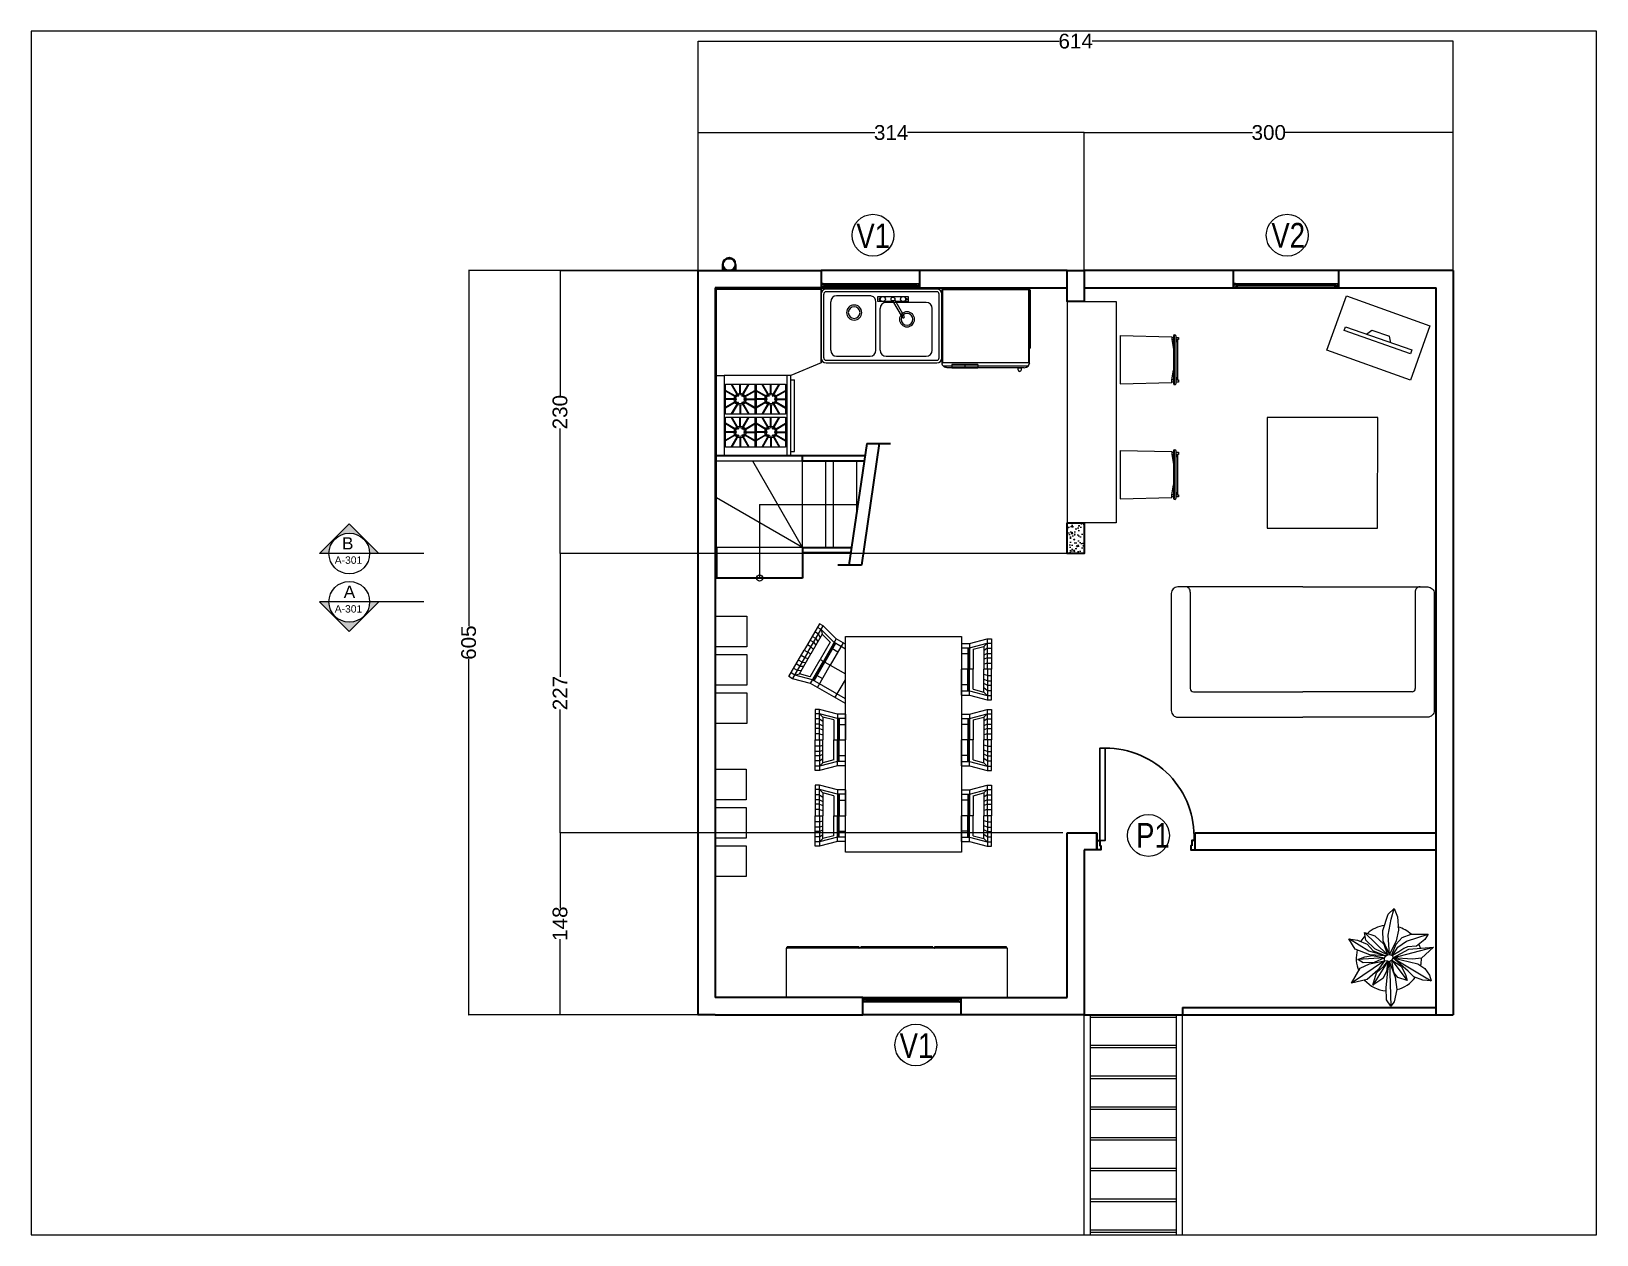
# Paper-space layout 'Layout1' of a CAD drawing. Header units: millimetres. Extents: x 0 to 255, y -1 to 195.
# The model-space entities are those that its viewports show. They can reach past a viewport. Long polylines and large blocks are cut down to what shows.
import ezdxf

# ---------------------------------------------------------------- set-up
doc = ezdxf.new("R2010")
doc.units = ezdxf.units.MM
for name, color, linetype, lineweight in [('A-DOOR-FULL', 4, 'Continuous', 30), ('A-FLOR-LEVL', 7, 'Continuous', 25), ('A-FLOR-PATT', 8, 'Continuous', 18), ('A-FURN', 253, 'Continuous', 15), ('A-GLAZ-FULL', 4, 'Continuous', 25), ('A-WALL-FULL', 7, 'Continuous', 35)]:
    doc.layers.add(name, color=color, linetype=linetype, lineweight=lineweight)
for name, color, linetype in [('G-ANNO-LOGO', 3, 'Continuous'), ('IKE120015-t1', 253, 'Continuous'), ('quote', 3, 'Continuous'), ('TREE', 84, 'Continuous')]:
    doc.layers.add(name, color=color, linetype=linetype)
doc.styles.add('APLUS', font='arial.ttf', dxfattribs={"width": 0.6})
doc.styles.add('ARIAL', font='arial.ttf')
doc.styles.add('E-ARIAL', font='arial.ttf')
doc.styles.add('E-ROMANS', font='romans.shx', dxfattribs={"width": 0.8})
doc.styles.get("Standard").update_dxf_attribs({"font": 'arial.ttf'})
doc.dimstyles.new('E-0100_TICK_12', dxfattribs={"dimscale": 0.001, "dimtxt": 120000, "dimasz": 120, "dimexe": 60, "dimexo": 40, "dimgap": 60, "dimtad": 0, "dimrnd": 0.0005, "dimzin": 0, "dimdsep": 46, "dimtxsty": 'E-ROMANS', "dimblk": 'OBLIQUE', "dimcen": 60, "dimclrd": 256, "dimclre": 256, "dimclrt": 3, "dimadec": 0, "dimazin": 0, "dimtfac": 1, "dimtmove": 1, "dimatfit": 3, "dimldrblk": 'OPEN90', "dimfxl": 1, "dimtfillclr": 3, "dimtolj": 1, "dimtzin": 0, "dimlwd": -1, "dimarcsym": 0})

psp = doc.layouts.get("Layout1")

msp = doc.modelspace()

# ---------------------------------------------------------------- texts
at = {"layer": 'A-FURN', "style": 'APLUS', "width": 0.8, "flags": 9}
msp.add_attdef('ESTCODE', (4724.852, 5843.108), '', height=0.000495, dxfattribs=at)
at = {"layer": 'G-ANNO-LOGO', "rotation": 360}
for s, width, insert, char_height, attachment_point in [('B', 187.45934, (338.239, 3886.433), 100, 3), ('A-301', 295.55296, (409.773, 3730.107), 60, 3), ('A', 187.45934, (352.452, 3392.227), 100, 9), ('A-301', 295.55296, (409.773, 3272.757), 60, 9)]:
    msp.add_mtext_dynamic_manual_height_columns(s, width=width, gutter_width=12.5, heights=[0], dxfattribs=dict(at, insert=insert, char_height=char_height, attachment_point=attachment_point))
at = {"layer": 'quote', "char_height": 200, "attachment_point": 1, "style": 'E-ROMANS'}
for s, width, insert in [('{\\fArial|b0|i0|c0|p34;V1}', 0.2174, (4427.292, 6436.952)), ('{\\fArial|b0|i0|c0|p34;V2}', 0.2174, (7801.44, 6441.555)), ('{\\fArial|b0|i0|c0|p34;P1}', 0.22063, (6701.276, 1562.439)), ('{\\fArial|b0|i0|c0|p34;V1}', 0.2174, (4779.038, -146.772))]:
    msp.add_mtext_dynamic_manual_height_columns(s, width=width, gutter_width=9, heights=[0], dxfattribs=dict(at, insert=insert))

# ---------------------------------------------------------------- blocks, each defined once
blk = doc.blocks.new('A$C52F513AA')
for p, q in [((-237.8, -74.2), (-237.8, 74)), ((-232.8, 79), (-64.5, 79)), ((103.9, 79), (-64.5, 79)), ((108.9, -74.2), (108.9, 74))]:
    blk.add_line(p, q)
for points in [[(-64.5, -82.4), (-256.9, -82.4, -0.414214), (-266.9, -72.4), (-266.9, 108.1, -0.414214), (-256.9, 118.1), (-64.5, 118.1)], [(-64.5, -82.4), (128, -82.4, 0.414214), (138, -72.4), (138, 108.1, 0.414214), (128, 118.1), (-64.5, 118.1)]]:
    blk.add_lwpolyline(points, format="xyb")
for centre, radius, start, end in [((-232.8, 74), 5, 90, 180), ((103.9, 74), 5, 0, 90), ((-244.7, -75.4), 7.05, 266.9689, 9.14), ((115.8, -75.4), 7.05, 170.86, 273.0311)]:
    blk.add_arc(centre, radius, start, end)
blk = doc.blocks.new('_Oblique')
at = {"color": 0, "linetype": 'ByBlock', "lineweight": -2}
blk.add_line((-0.5, -0.5), (0.5, 0.5), dxfattribs=at)
blk = doc.blocks.new('*D36')
at = {"layer": 'quote', "lineweight": -2, "transparency": 16777216}
for p, q in [((5966, 3753), (2018, 3753)), ((5966, 1484), (2018, 1484))]:
    blk.add_line(p, q, dxfattribs=at)
at = {"layer": 'quote', "transparency": 16777216}
for p, q in [((2018, 3753), (2018, 2752)), ((2018, 1484), (2018, 2485))]:
    blk.add_line(p, q, dxfattribs=at)
at = {"layer": 'quote', "transparency": 16777216, "xscale": 0.12, "yscale": 0.12, "zscale": 0.12}
for p, rotation in [((2018, 3753), 90), ((2018, 1484), 270)]:
    blk.add_blockref('_Oblique', p, dxfattribs=dict(at, rotation=rotation))
at = {"layer": 'quote', "color": 3, "transparency": 16777216, "insert": (2018, 2619), "char_height": 120, "attachment_point": 5, "rotation": 90, "style": 'ARIAL'}
blk.add_mtext('\\A1;227', dxfattribs=at)
blk = doc.blocks.new('_Open90')
at = {"color": 0, "linetype": 'ByBlock', "lineweight": -2}
for p, q in [((0, 0), (-1, 0)), ((-0.5, 0.5), (0, 0)), ((0, 0), (-0.5, -0.5))]:
    blk.add_line(p, q, dxfattribs=at)
blk = doc.blocks.new('*D30')
at = {"layer": 'quote', "lineweight": -2, "transparency": 16777216}
for p, q in [((5966, 6053), (2018, 6053)), ((6139, 3753), (2018, 3753))]:
    blk.add_line(p, q, dxfattribs=at)
at = {"layer": 'quote', "transparency": 16777216}
for p, q in [((2018, 6053), (2018, 5037)), ((2018, 3753), (2018, 4770))]:
    blk.add_line(p, q, dxfattribs=at)
at = {"layer": 'quote', "transparency": 16777216, "xscale": 0.12, "yscale": 0.12, "zscale": 0.12}
for p, rotation in [((2018, 6053), 90), ((2018, 3753), 270)]:
    blk.add_blockref('_Oblique', p, dxfattribs=dict(at, rotation=rotation))
at = {"layer": 'quote', "color": 3, "transparency": 16777216, "insert": (2018, 4903), "char_height": 120, "attachment_point": 5, "rotation": 90, "style": 'ARIAL'}
blk.add_mtext('\\A1;230', dxfattribs=at)
blk = doc.blocks.new('*D31')
at = {"layer": 'quote', "lineweight": -2, "transparency": 16777216}
for p, q in [((3140, 6054), (3140, 7919)), ((9280, 6054), (9280, 7919))]:
    blk.add_line(p, q, dxfattribs=at)
at = {"layer": 'quote', "transparency": 16777216}
for p, q in [((3140, 7919), (6077, 7919)), ((9280, 7919), (6343, 7919))]:
    blk.add_line(p, q, dxfattribs=at)
at = {"layer": 'quote', "transparency": 16777216, "xscale": 0.12, "yscale": 0.12, "zscale": 0.12, "rotation": 180}
blk.add_blockref('_Oblique', (3140, 7919), dxfattribs=at)
at = {"layer": 'quote', "transparency": 16777216, "xscale": 0.12, "yscale": 0.12, "zscale": 0.12}
blk.add_blockref('_Oblique', (9280, 7919), dxfattribs=at)
at = {"layer": 'quote', "color": 3, "transparency": 16777216, "insert": (6210, 7919), "char_height": 120, "attachment_point": 5, "style": 'ARIAL'}
blk.add_mtext('\\A1;614', dxfattribs=at)
blk = doc.blocks.new('*D32')
at = {"layer": 'quote', "lineweight": -2, "transparency": 16777216}
for p, q in [((3140, 6054), (3140, 7176)), ((6280, 6054), (6280, 7176))]:
    blk.add_line(p, q, dxfattribs=at)
at = {"layer": 'quote', "transparency": 16777216}
for p, q in [((3140, 7176), (4578, 7176)), ((6280, 7176), (4842, 7176))]:
    blk.add_line(p, q, dxfattribs=at)
at = {"layer": 'quote', "transparency": 16777216, "xscale": 0.12, "yscale": 0.12, "zscale": 0.12, "rotation": 180}
blk.add_blockref('_Oblique', (3140, 7176), dxfattribs=at)
at = {"layer": 'quote', "transparency": 16777216, "xscale": 0.12, "yscale": 0.12, "zscale": 0.12}
blk.add_blockref('_Oblique', (6280, 7176), dxfattribs=at)
at = {"layer": 'quote', "color": 3, "transparency": 16777216, "insert": (4710, 7176), "char_height": 120, "attachment_point": 5, "style": 'ARIAL'}
blk.add_mtext('\\A1;314', dxfattribs=at)
blk = doc.blocks.new('*D33')
at = {"layer": 'quote', "lineweight": -2, "transparency": 16777216}
for p, q in [((6280, 6054), (6280, 7176)), ((9280, 6054), (9280, 7176))]:
    blk.add_line(p, q, dxfattribs=at)
at = {"layer": 'quote', "transparency": 16777216}
for p, q in [((6280, 7176), (7648, 7176)), ((9280, 7176), (7912, 7176))]:
    blk.add_line(p, q, dxfattribs=at)
at = {"layer": 'quote', "transparency": 16777216, "xscale": 0.12, "yscale": 0.12, "zscale": 0.12, "rotation": 180}
blk.add_blockref('_Oblique', (6280, 7176), dxfattribs=at)
at = {"layer": 'quote', "transparency": 16777216, "xscale": 0.12, "yscale": 0.12, "zscale": 0.12}
blk.add_blockref('_Oblique', (9280, 7176), dxfattribs=at)
at = {"layer": 'quote', "color": 3, "transparency": 16777216, "insert": (7780, 7176), "char_height": 120, "attachment_point": 5, "style": 'ARIAL'}
blk.add_mtext('\\A1;300', dxfattribs=at)
blk = doc.blocks.new('*D34')
at = {"layer": 'quote', "lineweight": -2, "transparency": 16777216}
for p, q in [((3192, 6054), (1275, 6054)), ((3192, 4), (1275, 4))]:
    blk.add_line(p, q, dxfattribs=at)
at = {"layer": 'quote', "transparency": 16777216}
for p, q in [((1275, 6054), (1275, 3162)), ((1275, 4), (1275, 2895))]:
    blk.add_line(p, q, dxfattribs=at)
at = {"layer": 'quote', "transparency": 16777216, "xscale": 0.12, "yscale": 0.12, "zscale": 0.12}
for p, rotation in [((1275, 6054), 90), ((1275, 4), 270)]:
    blk.add_blockref('_Oblique', p, dxfattribs=dict(at, rotation=rotation))
at = {"layer": 'quote', "color": 3, "transparency": 16777216, "insert": (1275, 3029), "char_height": 120, "attachment_point": 5, "rotation": 90, "style": 'ARIAL'}
blk.add_mtext('\\A1;605', dxfattribs=at)
blk = doc.blocks.new('*D35')
at = {"layer": 'quote', "lineweight": -2, "transparency": 16777216}
for p, q in [((6106, 1484), (2018, 1484)), ((6106, 4), (2018, 4))]:
    blk.add_line(p, q, dxfattribs=at)
at = {"layer": 'quote', "transparency": 16777216}
for p, q in [((2018, 1484), (2018, 871)), ((2018, 4), (2018, 617))]:
    blk.add_line(p, q, dxfattribs=at)
at = {"layer": 'quote', "transparency": 16777216, "xscale": 0.12, "yscale": 0.12, "zscale": 0.12}
for p, rotation in [((2018, 1484), 90), ((2018, 4), 270)]:
    blk.add_blockref('_Oblique', p, dxfattribs=dict(at, rotation=rotation))
at = {"layer": 'quote', "color": 3, "transparency": 16777216, "insert": (2018, 744), "char_height": 120, "attachment_point": 5, "rotation": 90, "style": 'E-ARIAL'}
blk.add_mtext('\\A1;148', dxfattribs=at)

# ---------------------------------------------------------------- dimensions: what is measured, and where the dimension line sits
at = {"layer": 'quote'}
for base, p1, p2, text, picture, middle in [((9279.987, 7918.5), (3139.987, 6053.5), (9279.987, 6053.5), '614', '*D31', (6209.987, 7918.5)), ((6279.987, 7175.584), (3139.987, 6053.5), (6279.987, 6053.5), '314', '*D32', (4709.987, 7175.584)), ((9279.987, 7175.584), (6279.987, 6053.5), (9279.987, 6053.5), '300', '*D33', (7779.987, 7175.584))]:
    dim = msp.add_linear_dim(base=base, p1=p1, p2=p2, text=text, dimstyle='E-0100_TICK_12', override={"dimtxsty": 'ARIAL'}, dxfattribs=at)
    dim.commit()
    dim.dimension.update_dxf_attribs({"geometry": picture, "text_midpoint": middle})
for base, p1, p2, text, override, picture, middle in [((1274.987, 3.5), (3192.301, 6053.5), (3192.301, 3.5), '605', {"dimtxsty": 'ARIAL'}, '*D34', (1274.987, 3028.5)), ((2017.987, 6053.5), (6138.624, 3753.5), (5966.026, 6053.5), '230', {"dimtxsty": 'ARIAL'}, '*D30', (2017.987, 4903.5)), ((2017.987, 3753.5), (5966.026, 1483.919), (5966.026, 3753.5), '227', {"dimtxsty": 'ARIAL'}, '*D36', (2017.987, 2618.709)), ((2017.987, 1483.919), (6106.026, 3.5), (6106.026, 1483.919), '148', {"dimtxsty": 'E-ARIAL'}, '*D35', (2017.987, 743.709))]:
    dim = msp.add_linear_dim(base=base, p1=p1, p2=p2, angle=90, text=text, dimstyle='E-0100_TICK_12', override=override, dxfattribs=at)
    dim.commit()
    dim.dimension.update_dxf_attribs({"geometry": picture, "text_midpoint": middle})

# ---------------------------------------------------------------- hatches: boundary and pattern name
at = {"layer": 'A-FLOR-PATT'}
for points in [[(4139.426, 5949.75), (4139.426, 5923.5), (4156.093, 5923.5), (4156.093, 5926), (4141.926, 5926), (4141.926, 5947.25), (4156.093, 5947.25), (4156.093, 5949.75)], [(4139.426, 5949.75), (4139.426, 5923.5), (4156.093, 5923.5), (4156.093, 5926), (4141.926, 5926), (4141.926, 5947.25), (4156.093, 5947.25), (4156.093, 5949.75)], [(4139.426, 5949.75), (4139.426, 5923.5), (4156.093, 5923.5), (4156.093, 5926), (4141.926, 5926), (4141.926, 5947.25), (4156.093, 5947.25), (4156.093, 5949.75)], [(4156.093, 5947.25), (4156.093, 5949.75), (4139.426, 5949.75), (4139.426, 5923.5), (4156.093, 5923.5), (4156.093, 5926), (4141.926, 5926), (4141.926, 5947.25)], [(4939.934, 5949.75), (4939.934, 5923.5), (4923.268, 5923.5), (4923.268, 5926), (4937.434, 5926), (4937.434, 5947.25), (4923.268, 5947.25), (4923.268, 5949.75)], [(4939.934, 5949.75), (4939.934, 5923.5), (4923.268, 5923.5), (4923.268, 5926), (4937.434, 5926), (4937.434, 5947.25), (4923.268, 5947.25), (4923.268, 5949.75)], [(4939.934, 5949.75), (4939.934, 5923.5), (4923.268, 5923.5), (4923.268, 5926), (4937.434, 5926), (4937.434, 5947.25), (4923.268, 5947.25), (4923.268, 5949.75)], [(4923.321, 5947.25), (4923.321, 5949.75), (4939.987, 5949.75), (4939.987, 5923.5), (4923.321, 5923.5), (4923.321, 5926), (4937.487, 5926), (4937.487, 5947.25)], [(7491.987, 5949.917), (7491.987, 5923.667), (7508.654, 5923.667), (7508.654, 5926.167), (7494.487, 5926.167), (7494.487, 5947.417), (7508.654, 5947.417), (7508.654, 5949.917)], [(7508.654, 5947.417), (7508.654, 5949.917), (7491.987, 5949.917), (7491.987, 5923.667), (7508.654, 5923.667), (7508.654, 5926.167), (7494.487, 5926.167), (7494.487, 5947.417)], [(8348.545, 5949.379), (8348.545, 5923.129), (8331.878, 5923.129), (8331.878, 5925.629), (8346.045, 5925.629), (8346.045, 5946.879), (8331.878, 5946.879), (8331.878, 5949.379)], [(8339.953, 5946.879), (8339.953, 5949.379), (8348.597, 5949.379), (8348.597, 5923.129), (8339.953, 5923.129), (8339.953, 5925.629), (8346.097, 5925.629), (8346.097, 5946.879)], [(4496.654, 109.75), (4496.654, 107.25), (4479.987, 107.25), (4479.987, 133.5), (4496.654, 133.5), (4496.654, 131), (4482.487, 131), (4482.487, 109.75)], [(5264.882, 109.75), (5264.882, 107.25), (5281.549, 107.25), (5281.549, 133.5), (5264.882, 133.5), (5264.882, 131), (5279.049, 131), (5279.049, 109.75)]]:
    msp.add_hatch(color=256, dxfattribs=at).paths.add_polyline_path(points)
h = msp.add_hatch(dxfattribs=at)
h.set_pattern_fill('AR-CONC', color=256, scale=0.5, style=0)
h.set_pattern_definition([(50, (36549.57, 87154.4), (91.092334, -7.96954), [9.525, -104.775]), (355, (36549.57, 87154.4), (-17.62141, 95.52832), [7.62, -83.82]), (100.451, (36557.16, 87153.74), (73.47125, 87.55834), [8.095, -89.045]), (46.1842, (36549.57, 87179.8), (135.53952, -21.02116), [14.2875, -157.1625]), (96.6356, (36560.86, 87178.05), (118.70212, 123.71278), [12.1425, -133.5675]), (351.184, (36549.57, 87179.8), (118.7023, 123.71256), [11.43, -125.73]), (21, (36562.27, 87173.45), (75.80744, -51.13276), [9.525, -104.775]), (326, (36562.27, 87173.45), (30.90101, 92.09398), [7.62, -83.82]), (71.4514, (36568.58, 87169.19), (106.708245, 40.96143), [8.095, -89.045]), (37.5, (36549.567, 87154.403), (1.544302, 42.27752), [0, -82.804, 0, -85.09, 0, -84.1375]), (7.5, (36549.567, 87154.403), (33.409831, 50.090287), [0, -48.514, 0, -80.899, 0, -32.0675]), (327.5, (36521.246, 87154.403), (67.795298, -2.864372), [0, -31.75, 0, -99.06, 0, -131.445]), (317.5, (36508.546, 87154.403), (74.06459, 12.713246), [0, -41.275, 0, -65.786, 0, -93.345])])
h.paths.add_polyline_path([(6279.987, 4003.5), (6139.987, 4003.5), (6139.987, 3753.5), (6279.987, 3753.5)])
at = {"layer": 'G-ANNO-LOGO'}
h = msp.add_hatch(dxfattribs=at)
h.set_pattern_fill('ANGLE', color=256, scale=0.275)
h.set_pattern_definition([(360, (158.421, 2548.4049), (7e-10, 1.920875), [1.397, -0.523875]), (90, (158.421, 2548.4049), (-1.920875, 7e-10), [1.397, -0.523875])])
h.paths.add_polyline_path([(139.379, 3753.5), (63.179, 3753.5), (304.544, 3994.864), (545.908, 3753.5), (469.709, 3753.5, 1)])
h = msp.add_hatch(dxfattribs=at)
h.set_pattern_fill('ANGLE', color=256, scale=0.275)
h.set_pattern_definition([(360, (158.421, 1190.3465), (7e-10, 1.920875), [1.397, -0.523875]), (90, (158.421, 1190.3465), (-1.920875, 7e-10), [1.397, -0.523875])])
h.paths.add_polyline_path([(139.379, 3360.899), (63.179, 3360.899), (304.544, 3119.535), (545.908, 3360.899), (469.709, 3360.899, -1)])

# ---------------------------------------------------------------- linework, layer by layer
for p, q in [((3289.987, 4503.5), (3289.987, 5903.5)), ((3289.987, 5903.5), (4139.987, 5903.5)), ((6279.987, 5913.5), (9139.987, 5913.5)), ((6139.987, 5803.5), (6139.987, 5803.5)), ((3885.541, 4503.5), (3279.987, 4503.5))]:
    msp.add_line(p, q)
at = {"layer": 'A-DOOR-FULL'}
msp.add_lwpolyline([(6405.976, 1420.934), (6405.976, 2170.934), (6450.976, 2170.934), (6450.976, 1420.934)], close=True, dxfattribs=at)
at = {"layer": 'A-DOOR-FULL', "color": 4}
msp.add_arc((6453.969, 1451.963), 718.977, 357.5302424, 90.2384605, dxfattribs=at)
at = {"layer": 'A-FLOR-LEVL'}
for p, q in [((3289.987, 4458.5), (3289.987, 4503.5)), ((3585.842, 4503.5), (3289.987, 4503.5)), ((3289.987, 4207.645), (3289.987, 4503.5)), ((3989.987, 4503.5), (3585.842, 4503.5)), ((3989.987, 3803.5), (3585.842, 4503.5)), ((3989.987, 3803.5), (3989.987, 4503.5)), ((4179.987, 3803.5), (4179.987, 4503.5)), ((4240.769, 3803.5), (4240.769, 4503.5)), ((4430.769, 4095.99), (4430.769, 4503.5)), ((3989.987, 3803.5), (3289.987, 4207.645)), ((3289.987, 3803.5), (3289.987, 4207.645)), ((3639.987, 4153.5), (4439.203, 4153.5)), ((3639.987, 4153.5), (3639.987, 3553.5)), ((3989.987, 3803.5), (3289.987, 3803.5)), ((6279.987, -3496.5), (6279.987, 3.5)), ((7089.987, 3.5), (6289.987, 3.5)), ((7139.987, 3.5), (6289.987, 3.5)), ((6329.987, -3496.5), (6329.987, 3.5)), ((7029.987, -3496.5), (7029.987, 3.5)), ((7079.987, -3496.5), (7079.987, 3.5)), ((6329.987, -16.5), (7029.987, -16.5)), ((7029.987, -246.5), (6329.987, -246.5)), ((7029.987, -266.503), (6329.987, -266.503)), ((7029.987, -496.503), (6329.987, -496.503)), ((7029.987, -516.506), (6329.987, -516.506)), ((7029.987, -746.506), (6329.987, -746.506)), ((7029.987, -766.509), (6329.987, -766.509)), ((7029.987, -996.509), (6329.987, -996.509)), ((7029.987, -1016.512), (6329.987, -1016.512)), ((7029.987, -1246.512), (6329.987, -1246.512)), ((7029.987, -1266.515), (6329.987, -1266.515)), ((7029.987, -1496.515), (6329.987, -1496.515)), ((7029.987, -1516.518), (6329.987, -1516.518)), ((7029.987, -1746.518), (6329.987, -1746.518)), ((7029.987, -1766.521), (6329.987, -1766.521))]:
    msp.add_line(p, q, dxfattribs=at)
msp.add_circle((3639.987, 3553.5), 25, dxfattribs=at)
at = {"layer": 'A-FURN'}
for p, q in [((4139.987, 5903.5), (4139.987, 5303.499)), ((4139.987, 5903.5), (4139.987, 5303.5)), ((4139.987, 5303.5), (4139.987, 5903.5)), ((4139.987, 5639.601), (4139.987, 5884.19)), ((4161.806, 5344.408), (4161.806, 5862.591)), ((5080.898, 5903.5), (4180.897, 5903.5)), ((5080.898, 5881.682), (4180.897, 5881.682)), ((5099.989, 5344.408), (5099.989, 5862.591)), ((5121.807, 5898.166), (5121.807, 5307.196)), ((5121.807, 5862.591, -1259.833), (5121.807, 5862.591, 1259.833)), ((5121.807, 5344.408), (5121.807, 5862.591)), ((5121.807, 5862.591, -1259.833), (5121.807, 5862.591, 1259.833)), ((5127.141, 5903.5, 1259.833), (5127.141, 5903.5, -1259.833)), ((5830.069, 5903.5, -1259.833), (5127.141, 5903.5, -1259.833)), ((5830.069, 5898.166, 1265.167), (5127.141, 5898.166, 1265.167)), ((5127.141, 5898.166, 1265.167), (5127.141, 5307.196, 1265.167)), ((5478.605, 5903.5, -1259.833), (5478.605, 5903.5, 1259.833)), ((5830.069, 5903.5, 1259.833), (5830.069, 5903.5, -1259.833)), ((5830.069, 5307.196, 1265.167), (5830.069, 5898.166, 1265.167)), ((5833.84, 5901.938, -1259.833), (5833.84, 5901.938, 1263.604)), ((5835.403, 5898.166, 1176.164), (5840.737, 5898.166, 1176.164)), ((5835.403, 5307.196, 1.886), (5835.403, 5898.166, 1.886)), ((5835.403, 5898.166, 1259.833), (5835.403, 5898.166, -1259.833)), ((5835.403, 5898.166, -1259.833), (5835.403, 5898.166, 1259.833)), ((5840.737, 5898.166, 141.608), (5840.737, 5424.44, 141.608)), ((4218.397, 5405.772), (4218.397, 5801.227)), ((4538.852, 5848.954), (4266.124, 5848.954)), ((4586.579, 5405.772), (4586.579, 5801.227)), ((4601.19, 5801.887), (4601.19, 5843.108)), ((4601.19, 5843.108), (4848.514, 5843.108)), ((4724.732, 5801.887), (4601.19, 5801.887)), ((4611.495, 5827.65), (4611.495, 5817.345)), ((4622.981, 5827.65), (4611.495, 5827.65)), ((4611.495, 5817.345), (4622.981, 5817.345)), ((4620.67, 5405.772), (4620.67, 5746.682)), ((4744.404, 5794.409), (4668.397, 5794.409)), ((4721.808, 5807.161), (4798.369, 5674.552)), ((4816.22, 5684.857), (4739.658, 5817.466)), ((4995.671, 5794.409), (4744.404, 5794.409)), ((4848.514, 5801.887), (4748.595, 5801.887)), ((4826.725, 5827.65), (4838.209, 5827.65)), ((4838.209, 5817.345), (4826.725, 5817.345)), ((4838.209, 5827.65), (4838.209, 5817.345)), ((4848.514, 5843.108), (4848.514, 5801.887)), ((5043.398, 5405.772), (5043.398, 5746.682)), ((6139.987, 5803.5), (6139.987, 4003.5)), ((6139.987, 5803.5), (6539.987, 5803.5)), ((6539.987, 5803.5), (6539.987, 4003.5)), ((6572.898, 5525.617), (6572.898, 5132.876)), ((6572.898, 5525.617), (6993.28, 5515.425)), ((6993.28, 5515.425), (6993.155, 5510.333)), ((6993.155, 5510.333), (6993.155, 5493.343)), ((6993.155, 5493.343), (7006.869, 5413.405)), ((6993.28, 5510.33), (7006.869, 5510.33)), ((6993.28, 5493.343), (7006.869, 5493.343)), ((7006.868, 5524.858), (7006.869, 5133.778)), ((7009.686, 5530.713), (7021.502, 5530.713)), ((7011.965, 5524.716), (7011.965, 5133.902)), ((7023.906, 5524.714), (7023.906, 5133.726)), ((7023.936, 5510.33), (7046.04, 5510.33)), ((7046.04, 5493.343), (7023.936, 5493.343)), ((7027.304, 5493.343), (7023.958, 5446.456)), ((7037.495, 5493.343), (7037.495, 5165.15)), ((7046.04, 5510.33), (7046.04, 5493.343)), ((4266.124, 5358.045), (4538.852, 5358.045)), ((4668.397, 5358.045), (4995.671, 5358.045)), ((5840.737, 5424.44, 141.608), (5835.403, 5424.44, 141.608)), ((5835.403, 5424.44, 1176.164), (5835.403, 5424.44, 141.608)), ((5840.737, 5424.44, 1176.164), (5835.403, 5424.44, 1176.164)), ((5835.403, 5424.44, 658.886), (5840.737, 5424.44, 658.886)), ((5838.07, 5424.44, 1176.164), (5838.07, 5424.44, 141.608)), ((5840.737, 5424.44, 141.608), (5840.737, 5424.44, 1176.164)), ((4139.987, 5303.5), (3895.541, 5200.474)), ((4180.897, 5325.317), (5080.898, 5325.317)), ((4180.897, 5303.499), (5080.898, 5303.499)), ((5121.807, 5307.196, -1259.833), (5835.403, 5307.196, -1259.833)), ((5121.807, 5307.196, 1259.833), (5121.807, 5307.196, -1259.833)), ((5822.904, 5277.022, -1247.334), (5134.305, 5277.022, -1247.334)), ((5164.479, 5264.524, 578.058), (5164.479, 5264.524, -1217.161)), ((5164.479, 5264.524, 1222.495), (5164.479, 5264.524, -1217.161)), ((5792.731, 5264.524, 1222.495), (5164.479, 5264.524, 1222.495)), ((5164.479, 5264.524, 1222.495), (5164.479, 5264.524, 612.581)), ((5413.547, 5291.194, 479.307), (5202.384, 5291.194, 479.307)), ((5202.384, 5291.194, 247.45), (5202.384, 5291.194, 479.307)), ((5202.384, 5277.859, 247.45), (5202.384, 5277.859, 521.895)), ((5202.384, 5262.857, 247.45), (5202.384, 5264.524, 247.45)), ((5202.384, 5264.524, 391.979), (5202.384, 5262.857, 391.979)), ((5202.384, 5264.524, 247.45), (5202.384, 5264.524, 536.508)), ((5202.384, 5264.524, 247.45), (5202.384, 5264.524, 520.818)), ((5202.384, 5263.69, 247.45), (5202.384, 5263.69, 531.943)), ((5202.384, 5262.857, 247.45), (5202.384, 5262.857, 536.508)), ((5202.384, 5262.857, 536.508), (5413.547, 5262.857, 536.508)), ((5307.965, 5291.194, 247.45), (5307.965, 5291.194, 479.307)), ((5307.965, 5264.524, 247.45), (5307.965, 5264.524, 520.818)), ((5307.965, 5262.857, 247.45), (5307.965, 5264.524, 247.45)), ((5307.965, 5262.857, 247.45), (5307.965, 5262.857, 536.508)), ((5413.547, 5291.194, 479.307), (5413.547, 5291.194, 247.45)), ((5413.547, 5277.859, 247.45), (5413.547, 5277.859, 521.895)), ((5413.547, 5262.857, 247.45), (5413.547, 5264.524, 247.45)), ((5413.547, 5262.857, 391.979), (5413.547, 5264.524, 391.979)), ((5413.547, 5264.524, 536.508), (5413.547, 5264.524, 247.45)), ((5413.547, 5264.524, 520.818), (5413.547, 5264.524, 247.45)), ((5413.547, 5263.69, 247.45), (5413.547, 5263.69, 531.943)), ((5413.547, 5262.857, 536.508), (5413.547, 5262.857, 247.45)), ((5478.605, 5263.99, 578.058), (5478.605, 5264.524, 578.058)), ((5478.605, 5263.99, -1217.161), (5478.605, 5264.524, -1217.161)), ((5478.605, 5264.524, 578.058), (5478.605, 5264.524, -1217.161)), ((5478.605, 5264.524, 1222.495), (5478.605, 5264.524, -1217.161)), ((5478.605, 5263.99, 1222.495), (5478.605, 5264.524, 1222.495)), ((5478.605, 5263.99, 612.581), (5478.605, 5264.524, 612.581)), ((5478.605, 5264.524, 1222.495), (5478.605, 5264.524, 612.581)), ((5478.605, 5263.99, 578.058), (5478.605, 5263.99, -1217.161)), ((5478.605, 5263.99, 1222.495), (5478.605, 5263.99, 612.581)), ((5765.92, 5264.524, 537.766), (5740.254, 5264.524, 537.766)), ((5740.254, 5264.524, 537.766), (5740.254, 5253.856, 537.766)), ((5740.254, 5264.524, 252.323), (5765.92, 5264.524, 252.323)), ((5740.254, 5264.524, 537.766), (5740.254, 5264.524, 252.323)), ((5740.254, 5264.524, 395.045), (5765.92, 5264.524, 395.045)), ((5740.254, 5264.524, 1041.395), (5740.254, 5264.524, 755.951)), ((5740.254, 5259.19, 252.323), (5740.254, 5259.19, 537.766)), ((5740.254, 5259.19, 755.951), (5740.254, 5259.19, 1041.395)), ((5740.254, 5253.856, 252.323), (5740.254, 5253.856, 537.766)), ((5740.254, 5253.856, 755.951), (5740.254, 5253.856, 1041.395)), ((5746.503, 5238.769, 252.323), (5746.503, 5238.769, 537.766)), ((5746.503, 5238.769, 755.951), (5746.503, 5238.769, 1041.395)), ((5748.912, 5236.695, 537.766), (5748.912, 5236.695, 252.323)), ((5748.912, 5236.695, 1041.395), (5748.912, 5236.695, 755.951)), ((5753.087, 5264.524, 537.766), (5753.087, 5264.524, 252.323)), ((5753.087, 5264.524, 1041.395), (5753.087, 5264.524, 755.951)), ((5759.998, 5235.722, 252.323), (5759.998, 5235.722, 537.766)), ((5759.998, 5235.722, 755.951), (5759.998, 5235.722, 1041.395)), ((5765.918, 5245.147, 252.323), (5765.918, 5245.147, 537.766)), ((5765.918, 5245.147, 755.951), (5765.918, 5245.147, 1041.395)), ((5765.92, 5264.524, 252.323), (5765.92, 5245.404, 252.323)), ((5765.92, 5264.524, 252.323), (5765.92, 5264.524, 537.766)), ((5765.92, 5264.524, 755.951), (5765.92, 5264.524, 1041.395)), ((5765.92, 5254.964, 252.323), (5765.92, 5254.964, 537.766)), ((5765.92, 5254.964, 755.951), (5765.92, 5254.964, 1041.395)), ((5765.92, 5245.404, 252.323), (5765.92, 5245.404, 537.766)), ((5765.92, 5245.404, 755.951), (5765.92, 5245.404, 1041.395)), ((5792.731, 5264.524, -1217.161), (5792.731, 5264.524, 578.058)), ((5792.731, 5264.524, -1217.161), (5792.731, 5264.524, 1222.495)), ((5792.731, 5264.524, 612.581), (5792.731, 5264.524, 1222.495)), ((5822.904, 5277.022, -1247.334), (5822.904, 5277.022, 1252.669)), ((5835.403, 5307.196, 1259.833), (5835.403, 5307.196, -1259.833)), ((6993.28, 5165.15), (7006.869, 5245.088)), ((3862.208, 5200.474), (3351.098, 5200.474)), ((3463.219, 5034.572), (3408.1, 5130.042)), ((3468.03, 5037.35), (3414.515, 5130.042)), ((3478.876, 5056.633), (3478.876, 5130.042)), ((3484.431, 5056.633), (3484.431, 5130.042)), ((3495.276, 5037.35), (3548.792, 5130.042)), ((3500.088, 5034.572), (3555.207, 5130.042)), ((3601.097, 5130.042), (3601.097, 4885.598)), ((3612.209, 5130.042), (3612.209, 4885.598)), ((3713.218, 5034.572), (3658.099, 5130.042)), ((3718.03, 5037.35), (3664.514, 5130.042)), ((3728.875, 5056.633), (3728.875, 5130.042)), ((3734.43, 5056.633), (3734.43, 5130.042)), ((3745.276, 5037.35), (3798.791, 5130.042)), ((3750.087, 5034.572), (3805.206, 5130.042)), ((3895.541, 5166.875), (3923.319, 5166.875)), ((3923.319, 4582.099), (3923.319, 5166.875)), ((6572.898, 5132.876), (6993.278, 5143.151)), ((6993.278, 5143.151), (6993.28, 5165.15)), ((7006.869, 5165.15), (6993.28, 5165.15)), ((7006.869, 5148.164), (6993.28, 5148.164)), ((7009.687, 5127.923), (7021.502, 5127.727)), ((7046.04, 5148.164), (7023.906, 5148.164)), ((7023.936, 5165.15), (7046.04, 5165.15)), ((7023.958, 5212.038), (7027.304, 5165.15)), ((7046.04, 5165.15), (7046.04, 5148.164)), ((3441.097, 5034.821), (3362.209, 5080.367)), ((3438.319, 5030.01), (3362.209, 5073.952)), ((3449.596, 5010.976), (3362.209, 5010.976)), ((3449.596, 5005.421), (3362.209, 5005.421)), ((3438.319, 4986.386), (3362.209, 4942.445)), ((3441.097, 4981.575), (3362.209, 4936.03)), ((3463.219, 4981.825), (3407.663, 4885.598)), ((3468.03, 4979.047), (3414.078, 4885.598)), ((3495.276, 4979.047), (3549.229, 4885.598)), ((3500.088, 4981.825), (3555.644, 4885.598)), ((3513.711, 5010.976), (3601.097, 5010.976)), ((3513.711, 5005.421), (3601.097, 5005.421)), ((3522.21, 5034.821), (3601.097, 5080.367)), ((3522.21, 4981.575), (3601.097, 4936.03)), ((3524.988, 5030.01), (3601.097, 5073.952)), ((3524.988, 4986.386), (3601.097, 4942.445)), ((3691.096, 5034.821), (3612.209, 5080.367)), ((3688.318, 5030.01), (3612.209, 5073.952)), ((3699.595, 5010.976), (3612.209, 5010.976)), ((3699.595, 5005.421), (3612.209, 5005.421)), ((3688.318, 4986.386), (3612.209, 4942.445)), ((3691.096, 4981.575), (3612.209, 4936.03)), ((3713.218, 4981.825), (3657.662, 4885.598)), ((3718.03, 4979.047), (3664.077, 4885.598)), ((3745.276, 4979.047), (3799.228, 4885.598)), ((3750.087, 4981.825), (3805.643, 4885.598)), ((3763.71, 5010.976), (3851.097, 5010.976)), ((3763.71, 5005.421), (3851.097, 5005.421)), ((3772.209, 5034.821), (3851.097, 5080.367)), ((3772.209, 4981.575), (3851.097, 4936.03)), ((3774.987, 5030.01), (3851.097, 5073.952)), ((3774.987, 4986.386), (3851.097, 4942.445)), ((3463.219, 4767.906), (3408.1, 4863.376)), ((3468.03, 4770.684), (3414.515, 4863.376)), ((3478.876, 4959.763), (3478.876, 4885.598)), ((3478.876, 4789.967), (3478.876, 4863.376)), ((3484.431, 4959.763), (3484.431, 4885.598)), ((3484.431, 4789.967), (3484.431, 4863.376)), ((3495.276, 4770.684), (3548.792, 4863.376)), ((3500.088, 4767.906), (3555.207, 4863.376)), ((3601.097, 4863.376), (3601.097, 4618.932)), ((3612.209, 4863.376), (3612.209, 4618.932)), ((3713.218, 4767.906), (3658.099, 4863.376)), ((3718.03, 4770.684), (3664.514, 4863.376)), ((3728.875, 4959.763), (3728.875, 4885.598)), ((3728.875, 4789.967), (3728.875, 4863.376)), ((3734.43, 4959.763), (3734.43, 4885.598)), ((3734.43, 4789.967), (3734.43, 4863.376)), ((3745.276, 4770.684), (3798.791, 4863.376)), ((3750.087, 4767.906), (3805.206, 4863.376)), ((3441.097, 4768.156), (3362.209, 4813.701)), ((3438.319, 4763.344), (3362.209, 4807.286)), ((3449.596, 4744.31), (3362.209, 4744.31)), ((3449.596, 4738.755), (3362.209, 4738.755)), ((3438.319, 4719.721), (3362.209, 4675.779)), ((3441.097, 4714.91), (3362.209, 4669.364)), ((3463.219, 4715.159), (3407.663, 4618.932)), ((3468.03, 4712.381), (3414.078, 4618.932)), ((3495.276, 4712.381), (3549.229, 4618.932)), ((3500.088, 4715.159), (3555.644, 4618.932)), ((3513.711, 4744.31), (3601.097, 4744.31)), ((3513.711, 4738.755), (3601.097, 4738.755)), ((3522.21, 4768.156), (3601.097, 4813.701)), ((3522.21, 4714.91), (3601.097, 4669.364)), ((3524.988, 4763.344), (3601.097, 4807.286)), ((3524.988, 4719.721), (3601.097, 4675.779)), ((3691.096, 4768.156), (3612.209, 4813.701)), ((3688.318, 4763.344), (3612.209, 4807.286)), ((3699.595, 4744.31), (3612.209, 4744.31)), ((3699.595, 4738.755), (3612.209, 4738.755)), ((3688.318, 4719.721), (3612.209, 4675.779)), ((3691.096, 4714.91), (3612.209, 4669.364)), ((3713.218, 4715.159), (3657.662, 4618.932)), ((3718.03, 4712.381), (3664.077, 4618.932)), ((3745.276, 4712.381), (3799.228, 4618.932)), ((3750.087, 4715.159), (3805.643, 4618.932)), ((3763.71, 4744.31), (3851.097, 4744.31)), ((3763.71, 4738.755), (3851.097, 4738.755)), ((3772.209, 4768.156), (3851.097, 4813.701)), ((3772.209, 4714.91), (3851.097, 4669.364)), ((3774.987, 4763.344), (3851.097, 4807.286)), ((3774.987, 4719.721), (3851.097, 4675.779)), ((3478.876, 4693.098), (3478.876, 4618.932)), ((3484.431, 4693.098), (3484.431, 4618.932)), ((3728.875, 4693.098), (3728.875, 4618.932)), ((3734.43, 4693.098), (3734.43, 4618.932)), ((3895.541, 4582.099), (3923.319, 4582.099)), ((6572.898, 4592.03), (6572.898, 4199.289)), ((6572.898, 4592.03), (6993.28, 4581.838)), ((6993.28, 4581.838), (6993.155, 4576.745)), ((7006.868, 4591.271), (7006.869, 4200.19)), ((7009.686, 4597.126), (7021.502, 4597.126)), ((7011.965, 4591.128), (7011.965, 4200.315)), ((7023.906, 4591.126), (7023.906, 4200.138)), ((6993.155, 4576.745), (6993.155, 4559.756)), ((6993.155, 4559.756), (7006.869, 4479.818)), ((6993.28, 4576.742), (7006.869, 4576.742)), ((6993.28, 4559.756), (7006.869, 4559.756)), ((7023.936, 4576.742), (7046.04, 4576.742)), ((7046.04, 4559.756), (7023.936, 4559.756)), ((7027.304, 4559.756), (7023.958, 4512.868)), ((7037.495, 4559.756), (7037.495, 4231.563)), ((7046.04, 4576.742), (7046.04, 4559.756)), ((6572.898, 4199.289), (6993.278, 4209.563)), ((6993.278, 4209.563), (6993.28, 4231.563)), ((6993.28, 4231.563), (7006.869, 4311.5)), ((7006.869, 4231.563), (6993.28, 4231.563)), ((7006.869, 4214.576), (6993.28, 4214.576)), ((7046.04, 4214.576), (7023.906, 4214.576)), ((7023.936, 4231.563), (7046.04, 4231.563)), ((7023.958, 4278.45), (7027.304, 4231.563)), ((7046.04, 4231.563), (7046.04, 4214.576)), ((7009.687, 4194.336), (7021.502, 4194.139)), ((6539.987, 4003.5), (6139.987, 4003.5)), ((4127.369, 3183.272), (4003.165, 2968.143)), ((4157.412, 3165.927), (4127.369, 3183.272)), ((4032.052, 2951.465), (4156.256, 3166.594)), ((4150.048, 3098.469), (4056.895, 2937.122)), ((4097.981, 3062.989), (4067.938, 3080.334)), ((4118.682, 3098.844), (4088.639, 3116.189)), ((4097.981, 3062.989), (4114.228, 3036.425)), ((4140.05, 3135.855), (4110.007, 3153.2)), ((4118.682, 3098.844), (4132.647, 3068.329)), ((4246.633, 3029.598), (4140.05, 3135.855)), ((4140.05, 3135.855), (4150.048, 3098.469)), ((4215.068, 3033.731), (4150.018, 3098.583)), ((4263.995, 3059.669), (4157.412, 3165.927)), ((4263.995, 3059.669), (4159.155, 2878.082)), ((4337.487, 3017.238), (4263.995, 3059.669)), ((5346.214, 3021.918), (5491.646, 3060.648)), ((5491.646, 3060.648), (5526.336, 3060.648)), ((5492.98, 2812.239), (5492.98, 3060.648)), ((5526.336, 3060.648), (5526.336, 2812.239)), ((3878.96, 2753.015), (4003.165, 2968.143)), ((4032.052, 2951.465), (3907.847, 2736.337)), ((3963.741, 2775.776), (4056.895, 2937.122)), ((4003.165, 2968.143), (4056.895, 2937.122)), ((4057.427, 2995.416), (4028.54, 3012.094)), ((4078.796, 3032.428), (4049.908, 3049.106)), ((4057.427, 2995.416), (4077.961, 2973.61)), ((4078.796, 3032.428), (4097.711, 3007.818)), ((4215.068, 3033.731), (4133.692, 2892.783)), ((4253.565, 3025.595), (4166.088, 2874.08)), ((4255.876, 3024.261), (4168.399, 2872.745)), ((4258.187, 3022.926), (4170.71, 2871.411)), ((4319.458, 3027.648), (4214.618, 2846.061)), ((4228.858, 2982.801), (4277.388, 2954.782)), ((4337.487, 2977.143), (4246.633, 3029.598)), ((5282.17, 3021.918), (5282.17, 2812.239)), ((5282.17, 3021.918), (5346.214, 3021.918)), ((5282.17, 2987.194), (5346.214, 2987.194)), ((5338.208, 2937.779), (5282.17, 2937.779)), ((5332.871, 2987.194), (5332.871, 2812.239)), ((5335.54, 2987.194), (5335.54, 2812.239)), ((5338.208, 2987.194), (5338.208, 2812.239)), ((5346.214, 2987.194), (5491.646, 3025.924)), ((5346.214, 3021.918), (5346.214, 2812.239)), ((5375.616, 2974.991), (5464.377, 2998.629)), ((5375.616, 2974.991), (5375.616, 2812.239)), ((5491.646, 3025.924), (5464.294, 2998.546)), ((5464.294, 2998.546), (5464.294, 2812.239)), ((5491.646, 2983.187), (5464.294, 2963.743)), ((5491.646, 2941.786), (5464.294, 2926.904)), ((5491.646, 3025.924), (5526.336, 3025.924)), ((5491.646, 2983.187), (5526.336, 2983.187)), ((5491.646, 2941.786), (5526.336, 2941.786)), ((3947.733, 2802.753), (3917.691, 2820.098)), ((3968.434, 2838.608), (3938.392, 2855.953)), ((3947.733, 2802.753), (3981.143, 2805.916)), ((3985.308, 2870.503), (3956.421, 2887.181)), ((3968.434, 2838.608), (3999.562, 2837.819)), ((4006.677, 2907.514), (3977.79, 2924.192)), ((3985.308, 2870.503), (4016.079, 2866.427)), ((4006.677, 2907.514), (4035.829, 2900.635)), ((4052.316, 2751.836), (4133.692, 2892.783)), ((4054.316, 2696.495), (4159.155, 2878.082)), ((4078.611, 2722.564), (4166.088, 2874.08)), ((4080.922, 2721.23), (4168.399, 2872.745)), ((4083.233, 2719.896), (4170.71, 2871.411)), ((4109.779, 2664.474), (4214.618, 2846.061)), ((4133.692, 2892.783), (4214.618, 2846.061)), ((4133.692, 2892.783), (4337.487, 2775.122)), ((5375.616, 2812.239), (5282.17, 2812.239)), ((5282.17, 2602.56), (5282.17, 2812.239)), ((5375.616, 2812.239), (5282.17, 2812.239)), ((5332.871, 2637.284), (5332.871, 2812.239)), ((5335.54, 2637.284), (5335.54, 2812.239)), ((5338.208, 2637.284), (5338.208, 2812.239)), ((5346.214, 2602.56), (5346.214, 2812.239)), ((5375.616, 2649.487), (5375.616, 2812.239)), ((5492.98, 2905.726), (5464.294, 2893.871)), ((5492.98, 2862.989), (5464.294, 2854.371)), ((5526.336, 2812.239), (5464.294, 2812.239)), ((5464.294, 2625.932), (5464.294, 2812.239)), ((5526.336, 2812.239), (5464.294, 2812.239)), ((5492.98, 2905.726), (5526.336, 2905.726)), ((5492.98, 2862.989), (5526.336, 2862.989)), ((5492.98, 2812.239), (5492.98, 2563.83)), ((5526.336, 2563.83), (5526.336, 2812.239)), ((3909.003, 2735.67), (3878.96, 2753.015)), ((3926.365, 2765.741), (3896.322, 2783.087)), ((4054.316, 2696.495), (3909.003, 2735.67)), ((3926.365, 2765.741), (3963.741, 2775.776)), ((4071.678, 2726.567), (3926.365, 2765.741)), ((4052.316, 2751.836), (3963.627, 2775.745)), ((4337.487, 2533.006), (4054.316, 2696.495)), ((4337.487, 2573.102), (4071.678, 2726.567)), ((4103.318, 2765.359), (4151.848, 2737.34)), ((4252.543, 2580.335), (4337.487, 2727.464)), ((5338.208, 2686.699), (5282.17, 2686.699)), ((5492.98, 2761.489), (5464.294, 2770.107)), ((5492.98, 2718.752), (5464.294, 2730.607)), ((5491.646, 2682.692), (5464.294, 2697.574)), ((5491.646, 2682.692), (5526.336, 2682.692)), ((5492.98, 2761.489), (5526.336, 2761.489)), ((5492.98, 2718.752), (5526.336, 2718.752)), ((5282.17, 2637.284), (5346.214, 2637.284)), ((5282.17, 2602.56), (5346.214, 2602.56)), ((5346.214, 2637.284), (5491.646, 2598.554)), ((5346.214, 2602.56), (5491.646, 2563.83)), ((5375.616, 2649.487), (5464.377, 2625.849)), ((5491.646, 2641.291), (5464.294, 2660.735)), ((5491.646, 2598.554), (5464.294, 2625.932)), ((5491.646, 2641.291), (5526.336, 2641.291)), ((5491.646, 2598.554), (5526.336, 2598.554)), ((5491.646, 2563.83), (5526.336, 2563.83)), ((4128.012, 2486.219), (4093.322, 2486.219)), ((4093.322, 2486.219), (4093.322, 2237.809)), ((4128.012, 2451.495), (4093.322, 2451.495)), ((4126.678, 2237.809), (4126.678, 2486.219)), ((4273.444, 2447.488), (4128.012, 2486.219)), ((4273.444, 2412.764), (4128.012, 2451.495)), ((4128.012, 2451.495), (4155.364, 2424.116)), ((4244.042, 2400.561), (4155.28, 2424.2)), ((4155.364, 2424.116), (4155.364, 2237.809)), ((4273.444, 2447.488), (4273.444, 2237.809)), ((4337.487, 2447.488), (4273.444, 2447.488)), ((4337.487, 2447.488), (4337.487, 2237.809)), ((5282.17, 2447.488), (5346.214, 2447.488)), ((5282.17, 2447.488), (5282.17, 2237.809)), ((5346.214, 2447.488), (5491.646, 2486.219)), ((5346.214, 2412.764), (5491.646, 2451.495)), ((5346.214, 2447.488), (5346.214, 2237.809)), ((5375.616, 2400.561), (5464.377, 2424.2)), ((5491.646, 2451.495), (5464.294, 2424.116)), ((5464.294, 2424.116), (5464.294, 2237.809)), ((5491.646, 2486.219), (5526.336, 2486.219)), ((5491.646, 2451.495), (5526.336, 2451.495)), ((5492.98, 2237.809), (5492.98, 2486.219)), ((5526.336, 2486.219), (5526.336, 2237.809)), ((4128.012, 2408.758), (4093.322, 2408.758)), ((4128.012, 2367.356), (4093.322, 2367.356)), ((4126.678, 2331.297), (4093.322, 2331.297)), ((4126.678, 2331.297), (4155.364, 2319.441)), ((4128.012, 2408.758), (4155.364, 2389.313)), ((4128.012, 2367.356), (4155.364, 2352.475)), ((4244.042, 2400.561), (4244.042, 2237.809)), ((4337.487, 2412.764), (4273.444, 2412.764)), ((4281.449, 2412.764), (4281.449, 2237.809)), ((4281.449, 2363.35), (4337.487, 2363.35)), ((4284.118, 2412.764), (4284.118, 2237.809)), ((4286.786, 2412.764), (4286.786, 2237.809)), ((5282.17, 2412.764), (5346.214, 2412.764)), ((5338.208, 2363.35), (5282.17, 2363.35)), ((5332.871, 2412.764), (5332.871, 2237.809)), ((5335.54, 2412.764), (5335.54, 2237.809)), ((5338.208, 2412.764), (5338.208, 2237.809)), ((5375.616, 2400.561), (5375.616, 2237.809)), ((5491.646, 2408.758), (5464.294, 2389.313)), ((5491.646, 2367.356), (5464.294, 2352.475)), ((5492.98, 2331.297), (5464.294, 2319.441)), ((5491.646, 2408.758), (5526.336, 2408.758)), ((5491.646, 2367.356), (5526.336, 2367.356)), ((5492.98, 2331.297), (5526.336, 2331.297)), ((4126.678, 2288.56), (4093.322, 2288.56)), ((4093.322, 1989.4), (4093.322, 2237.809)), ((4093.322, 2237.809), (4155.364, 2237.809)), ((4093.322, 2237.809), (4155.364, 2237.809)), ((4126.678, 2187.059), (4093.322, 2187.059)), ((4126.678, 2288.56), (4155.364, 2279.941)), ((4126.678, 2237.809), (4126.678, 1989.4)), ((4126.678, 2187.059), (4155.364, 2195.678)), ((4155.364, 2051.503), (4155.364, 2237.809)), ((4244.042, 2237.809), (4337.487, 2237.809)), ((4244.042, 2075.058), (4244.042, 2237.809)), ((4244.042, 2237.809), (4337.487, 2237.809)), ((4273.444, 2028.131), (4273.444, 2237.809)), ((4281.449, 2062.855), (4281.449, 2237.809)), ((4284.118, 2062.855), (4284.118, 2237.809)), ((4286.786, 2062.855), (4286.786, 2237.809)), ((4337.487, 2028.131), (4337.487, 2237.809)), ((5375.616, 2237.809), (5282.17, 2237.809)), ((5375.616, 2237.809), (5282.17, 2237.809)), ((5282.17, 2028.131), (5282.17, 2237.809)), ((5332.871, 2062.855), (5332.871, 2237.809)), ((5335.54, 2062.855), (5335.54, 2237.809)), ((5338.208, 2062.855), (5338.208, 2237.809)), ((5346.214, 2028.131), (5346.214, 2237.809)), ((5375.616, 2075.058), (5375.616, 2237.809)), ((5492.98, 2288.56), (5464.294, 2279.941)), ((5526.336, 2237.809), (5464.294, 2237.809)), ((5526.336, 2237.809), (5464.294, 2237.809)), ((5464.294, 2051.503), (5464.294, 2237.809)), ((5492.98, 2187.059), (5464.294, 2195.678)), ((5492.98, 2288.56), (5526.336, 2288.56)), ((5492.98, 2237.809), (5492.98, 1989.4)), ((5492.98, 2187.059), (5526.336, 2187.059)), ((5526.336, 1989.4), (5526.336, 2237.809)), ((4126.678, 2144.322), (4093.322, 2144.322)), ((4128.012, 2108.263), (4093.322, 2108.263)), ((4128.012, 2066.861), (4093.322, 2066.861)), ((4126.678, 2144.322), (4155.364, 2156.178)), ((4128.012, 2108.263), (4155.364, 2123.144)), ((4128.012, 2066.861), (4155.364, 2086.306)), ((4273.444, 2062.855), (4128.012, 2024.124)), ((4128.012, 2024.124), (4155.364, 2051.503)), ((4244.042, 2075.058), (4155.28, 2051.419)), ((4337.487, 2062.855), (4273.444, 2062.855)), ((4281.449, 2112.269), (4337.487, 2112.269)), ((5338.208, 2112.269), (5282.17, 2112.269)), ((5282.17, 2062.855), (5346.214, 2062.855)), ((5346.214, 2062.855), (5491.646, 2024.124)), ((5375.616, 2075.058), (5464.377, 2051.419)), ((5492.98, 2144.322), (5464.294, 2156.178)), ((5491.646, 2108.263), (5464.294, 2123.144)), ((5491.646, 2066.861), (5464.294, 2086.306)), ((5491.646, 2024.124), (5464.294, 2051.503)), ((5491.646, 2108.263), (5526.336, 2108.263)), ((5491.646, 2066.861), (5526.336, 2066.861)), ((5492.98, 2144.322), (5526.336, 2144.322)), ((4128.012, 2024.124), (4093.322, 2024.124)), ((4128.012, 1989.4), (4093.322, 1989.4)), ((4273.444, 2028.131), (4128.012, 1989.4)), ((4337.487, 2028.131), (4273.444, 2028.131)), ((5282.17, 2028.131), (5346.214, 2028.131)), ((5346.214, 2028.131), (5491.646, 1989.4)), ((5491.646, 2024.124), (5526.336, 2024.124)), ((5491.646, 1989.4), (5526.336, 1989.4)), ((4128.012, 1870.355), (4093.322, 1870.355)), ((4093.322, 1870.355), (4093.322, 1621.946)), ((4128.012, 1835.631), (4093.322, 1835.631)), ((4128.012, 1792.894), (4093.322, 1792.894)), ((4126.678, 1621.946), (4126.678, 1870.355)), ((4273.444, 1831.625), (4128.012, 1870.355)), ((4273.444, 1796.901), (4128.012, 1835.631)), ((4128.012, 1835.631), (4155.364, 1808.253)), ((4128.012, 1792.894), (4155.364, 1773.45)), ((4244.042, 1784.698), (4155.28, 1808.336)), ((4155.364, 1808.253), (4155.364, 1621.946)), ((4244.042, 1784.698), (4244.042, 1621.946)), ((4337.487, 1831.625), (4273.444, 1831.625)), ((4273.444, 1831.625), (4273.444, 1621.946)), ((4337.487, 1796.901), (4273.444, 1796.901)), ((4281.449, 1796.901), (4281.449, 1621.946)), ((4284.118, 1796.901), (4284.118, 1621.946)), ((4286.786, 1796.901), (4286.786, 1621.946)), ((4337.487, 1831.625), (4337.487, 1621.946)), ((5282.17, 1831.625), (5346.214, 1831.625)), ((5282.17, 1831.625), (5282.17, 1621.946)), ((5282.17, 1796.901), (5346.214, 1796.901)), ((5332.871, 1796.901), (5332.871, 1621.946)), ((5335.54, 1796.901), (5335.54, 1621.946)), ((5338.208, 1796.901), (5338.208, 1621.946)), ((5346.214, 1831.625), (5491.646, 1870.355)), ((5346.214, 1796.901), (5491.646, 1835.631)), ((5346.214, 1831.625), (5346.214, 1621.946)), ((5375.616, 1784.698), (5464.377, 1808.336)), ((5375.616, 1784.698), (5375.616, 1621.946)), ((5491.646, 1835.631), (5464.294, 1808.253)), ((5464.294, 1808.253), (5464.294, 1621.946)), ((5491.646, 1792.894), (5464.294, 1773.45)), ((5491.646, 1870.355), (5526.336, 1870.355)), ((5491.646, 1835.631), (5526.336, 1835.631)), ((5491.646, 1792.894), (5526.336, 1792.894)), ((5492.98, 1621.946), (5492.98, 1870.355)), ((5526.336, 1870.355), (5526.336, 1621.946)), ((4128.012, 1751.493), (4093.322, 1751.493)), ((4126.678, 1715.433), (4093.322, 1715.433)), ((4126.678, 1672.696), (4093.322, 1672.696)), ((4126.678, 1715.433), (4155.364, 1703.578)), ((4126.678, 1672.696), (4155.364, 1664.078)), ((4128.012, 1751.493), (4155.364, 1736.611)), ((4281.449, 1747.486), (4337.487, 1747.486)), ((5338.208, 1747.486), (5282.17, 1747.486)), ((5491.646, 1751.493), (5464.294, 1736.611)), ((5492.98, 1715.433), (5464.294, 1703.578)), ((5492.98, 1672.696), (5464.294, 1664.078)), ((5491.646, 1751.493), (5526.336, 1751.493)), ((5492.98, 1715.433), (5526.336, 1715.433)), ((5492.98, 1672.696), (5526.336, 1672.696)), ((4093.322, 1621.946), (4155.364, 1621.946)), ((4093.322, 1373.537), (4093.322, 1621.946)), ((4093.322, 1621.946), (4155.364, 1621.946)), ((4126.678, 1571.196), (4093.322, 1571.196)), ((4126.678, 1528.459), (4093.322, 1528.459)), ((4126.678, 1621.946), (4126.678, 1373.537)), ((4126.678, 1571.196), (4155.364, 1579.814)), ((4126.678, 1528.459), (4155.364, 1540.314)), ((4155.364, 1435.639), (4155.364, 1621.946)), ((4244.042, 1621.946), (4337.487, 1621.946)), ((4244.042, 1621.946), (4337.487, 1621.946)), ((4244.042, 1459.194), (4244.042, 1621.946)), ((4273.444, 1412.267), (4273.444, 1621.946)), ((4281.449, 1446.991), (4281.449, 1621.946)), ((4284.118, 1446.991), (4284.118, 1621.946)), ((4286.786, 1446.991), (4286.786, 1621.946)), ((4337.487, 1412.267), (4337.487, 1621.946)), ((5375.616, 1621.946), (5282.17, 1621.946)), ((5375.616, 1621.946), (5282.17, 1621.946)), ((5282.17, 1412.267), (5282.17, 1621.946)), ((5332.871, 1446.991), (5332.871, 1621.946)), ((5335.54, 1446.991), (5335.54, 1621.946)), ((5338.208, 1446.991), (5338.208, 1621.946)), ((5346.214, 1412.267), (5346.214, 1621.946)), ((5375.616, 1459.194), (5375.616, 1621.946)), ((5526.336, 1621.946), (5464.294, 1621.946)), ((5526.336, 1621.946), (5464.294, 1621.946)), ((5464.294, 1435.639), (5464.294, 1621.946)), ((5492.98, 1571.196), (5464.294, 1579.814)), ((5492.98, 1528.459), (5464.294, 1540.314)), ((5492.98, 1621.946), (5492.98, 1373.537)), ((5492.98, 1571.196), (5526.336, 1571.196)), ((5492.98, 1528.459), (5526.336, 1528.459)), ((5526.336, 1373.537), (5526.336, 1621.946)), ((4128.012, 1492.399), (4093.322, 1492.399)), ((4128.012, 1450.998), (4093.322, 1450.998)), ((4128.012, 1408.261), (4093.322, 1408.261)), ((4128.012, 1492.399), (4155.364, 1507.281)), ((4128.012, 1450.998), (4155.364, 1470.442)), ((4273.444, 1446.991), (4128.012, 1408.261)), ((4128.012, 1408.261), (4155.364, 1435.639)), ((4273.444, 1412.267), (4128.012, 1373.537)), ((4244.042, 1459.194), (4155.28, 1435.556)), ((4337.487, 1446.991), (4273.444, 1446.991)), ((4337.487, 1412.267), (4273.444, 1412.267)), ((4281.449, 1496.406), (4337.487, 1496.406)), ((5338.208, 1496.406), (5282.17, 1496.406)), ((5282.17, 1446.991), (5346.214, 1446.991)), ((5282.17, 1412.267), (5346.214, 1412.267)), ((5346.214, 1446.991), (5491.646, 1408.261)), ((5346.214, 1412.267), (5491.646, 1373.537)), ((5375.616, 1459.194), (5464.377, 1435.556)), ((5491.646, 1492.399), (5464.294, 1507.281)), ((5491.646, 1450.998), (5464.294, 1470.442)), ((5491.646, 1408.261), (5464.294, 1435.639)), ((5491.646, 1492.399), (5526.336, 1492.399)), ((5491.646, 1450.998), (5526.336, 1450.998)), ((5491.646, 1408.261), (5526.336, 1408.261)), ((4128.012, 1373.537), (4093.322, 1373.537)), ((5491.646, 1373.537), (5526.336, 1373.537)), ((8707.131, 688.907), (8749.959, 821.405)), ((8749.959, 821.405), (8800.816, 866.909)), ((8751.297, 651.433), (8775.388, 781.254)), ((8775.388, 781.254), (8800.816, 866.909)), ((8800.816, 866.909), (8826.251, 798.653)), ((8826.251, 798.653), (8834.275, 691.584)), ((8570.619, 611.283), (8557.235, 672.847)), ((8557.235, 672.847), (8642.89, 646.08)), ((8745.944, 489.492), (8557.235, 672.847)), ((8642.89, 646.08), (8715.162, 576.485)), ((8709.808, 605.929), (8707.131, 688.907)), ((8760.666, 493.507), (8751.297, 651.433)), ((8834.275, 691.584), (8816.877, 603.252)), ((8834.243, 716.515), (8830.228, 717.853)), ((8863.719, 631.358), (8937.329, 658.125)), ((8899.855, 601.914), (9075.18, 659.463)), ((8937.329, 658.125), (9075.18, 659.463)), ((9075.18, 659.463), (9049.751, 615.298)), ((3855.989, 543.658), (3855.987, 543.618)), ((3855.987, 543.618), (3855.987, 543.607)), ((3856.021, 543.607), (3855.987, 543.607)), ((3855.987, 543.607), (3855.987, 145.607)), ((3855.987, 543.607), (3856.021, 543.607)), ((3855.991, 543.697), (3855.989, 543.658)), ((3855.996, 543.737), (3855.991, 543.697)), ((3856.002, 543.777), (3855.996, 543.737)), ((3856.009, 543.816), (3856.002, 543.777)), ((3856.019, 543.855), (3856.009, 543.816)), ((3856.029, 543.894), (3856.019, 543.855)), ((3856.042, 543.932), (3856.029, 543.894)), ((3856.055, 543.969), (3856.042, 543.932)), ((3856.071, 544.006), (3856.055, 543.969)), ((3856.087, 544.042), (3856.071, 544.006)), ((3856.105, 544.078), (3856.087, 544.042)), ((3856.125, 544.113), (3856.105, 544.078)), ((3856.146, 544.147), (3856.125, 544.113)), ((3856.168, 544.18), (3856.146, 544.147)), ((3856.192, 544.213), (3856.168, 544.18)), ((3856.217, 544.244), (3856.192, 544.213)), ((3856.243, 544.274), (3856.217, 544.244)), ((3856.27, 544.304), (3856.243, 544.274)), ((3856.298, 544.332), (3856.27, 544.304)), ((3856.328, 544.359), (3856.298, 544.332)), ((3856.359, 544.384), (3856.328, 544.359)), ((3856.39, 544.409), (3856.359, 544.384)), ((3856.423, 544.432), (3856.39, 544.409)), ((3856.456, 544.454), (3856.423, 544.432)), ((3856.49, 544.475), (3856.456, 544.454)), ((3856.526, 544.494), (3856.49, 544.475)), ((3856.561, 544.512), (3856.526, 544.494)), ((3856.598, 544.528), (3856.561, 544.512)), ((3856.635, 544.543), (3856.598, 544.528)), ((3856.673, 544.556), (3856.635, 544.543)), ((3856.711, 544.568), (3856.673, 544.556)), ((3856.75, 544.578), (3856.711, 544.568)), ((3856.789, 544.587), (3856.75, 544.578)), ((3856.828, 544.594), (3856.789, 544.587)), ((3856.868, 544.6), (3856.828, 544.594)), ((3856.907, 544.604), (3856.868, 544.6)), ((3856.947, 544.606), (3856.907, 544.604)), ((3856.987, 544.607), (3856.947, 544.606)), ((5654.987, 544.607), (3856.987, 544.607)), ((3863.022, 545.612), (3863.022, 553.607)), ((3863.987, 554.609), (3863.987, 554.575)), ((4447.987, 554.609), (3863.987, 554.609)), ((3863.987, 554.575), (3863.987, 554.609)), ((3863.987, 544.643), (3863.987, 544.609)), ((3863.987, 544.609), (3863.987, 544.643)), ((4447.987, 554.575), (4447.987, 554.609)), ((4447.998, 554.609), (4447.987, 554.609)), ((4447.987, 554.575), (4447.987, 554.609)), ((4447.987, 554.609), (4447.987, 554.575)), ((4447.987, 544.609), (4448.027, 544.61)), ((4448.038, 554.608), (4447.998, 554.609)), ((4448.027, 544.61), (4448.067, 544.612)), ((4448.078, 554.605), (4448.038, 554.608)), ((4448.067, 544.612), (4448.107, 544.616)), ((4448.118, 554.601), (4448.078, 554.605)), ((4448.107, 544.616), (4448.147, 544.622)), ((4448.157, 554.595), (4448.118, 554.601)), ((4448.147, 544.622), (4448.186, 544.629)), ((4448.197, 554.587), (4448.157, 554.595)), ((4448.186, 544.629), (4448.225, 544.638)), ((4448.236, 554.578), (4448.197, 554.587)), ((4448.225, 544.638), (4448.264, 544.648)), ((4448.274, 554.567), (4448.236, 554.578)), ((4448.264, 544.648), (4448.302, 544.66)), ((4448.312, 554.555), (4448.274, 554.567)), ((4448.302, 544.66), (4448.34, 544.673)), ((4448.35, 554.541), (4448.312, 554.555)), ((4448.34, 544.673), (4448.377, 544.688)), ((4448.387, 554.526), (4448.35, 554.541)), ((4448.377, 544.688), (4448.413, 544.704)), ((4448.423, 554.509), (4448.387, 554.526)), ((4448.413, 544.704), (4448.449, 544.722)), ((4448.459, 554.491), (4448.423, 554.509)), ((4448.449, 544.722), (4448.484, 544.741)), ((4448.494, 554.472), (4448.459, 554.491)), ((4448.484, 544.741), (4448.519, 544.762)), ((4448.528, 554.451), (4448.494, 554.472)), ((4448.519, 544.762), (4448.552, 544.784)), ((4448.561, 554.428), (4448.528, 554.451)), ((4448.552, 544.784), (4448.585, 544.807)), ((4448.593, 554.405), (4448.561, 554.428)), ((4448.585, 544.807), (4448.616, 544.832)), ((4448.625, 554.38), (4448.593, 554.405)), ((4448.616, 544.832), (4448.647, 544.857)), ((4448.655, 554.354), (4448.625, 554.38)), ((4448.647, 544.857), (4448.676, 544.884)), ((4448.684, 554.327), (4448.655, 554.354)), ((4448.676, 544.884), (4448.705, 544.913)), ((4448.712, 554.298), (4448.684, 554.327)), ((4448.705, 544.913), (4448.732, 544.942)), ((4448.739, 554.269), (4448.712, 554.298)), ((4448.732, 544.942), (4448.758, 544.972)), ((4448.765, 554.238), (4448.739, 554.269)), ((4448.758, 544.972), (4448.783, 545.003)), ((4448.789, 554.206), (4448.765, 554.238)), ((4448.783, 545.003), (4448.807, 545.036)), ((4448.813, 554.174), (4448.789, 554.206)), ((4448.807, 545.036), (4448.829, 545.069)), ((4448.835, 554.14), (4448.813, 554.174)), ((4448.829, 545.069), (4448.85, 545.103)), ((4448.855, 554.106), (4448.835, 554.14)), ((4448.85, 545.103), (4448.869, 545.138)), ((4448.874, 554.071), (4448.855, 554.106)), ((4448.869, 545.138), (4448.887, 545.174)), ((4448.892, 554.035), (4448.874, 554.071)), ((4448.887, 545.174), (4448.904, 545.21)), ((4448.908, 553.999), (4448.892, 554.035)), ((4448.904, 545.21), (4448.919, 545.247)), ((4448.923, 553.962), (4448.908, 553.999)), ((4448.919, 545.247), (4448.933, 545.284)), ((4448.937, 553.924), (4448.923, 553.962)), ((4448.933, 545.284), (4448.945, 545.323)), ((4448.948, 553.886), (4448.937, 553.924)), ((4448.945, 545.323), (4448.956, 545.361)), ((4448.959, 553.847), (4448.948, 553.886)), ((4448.956, 545.361), (4448.965, 545.4)), ((4448.967, 553.808), (4448.959, 553.847)), ((4448.965, 545.4), (4448.973, 545.439)), ((4448.975, 553.769), (4448.967, 553.808)), ((4448.973, 545.439), (4448.979, 545.479)), ((4448.98, 553.729), (4448.975, 553.769)), ((4448.979, 545.479), (4448.983, 545.519)), ((4448.984, 553.689), (4448.98, 553.729)), ((4448.983, 545.519), (4448.986, 545.558)), ((4448.987, 553.649), (4448.984, 553.689)), ((4448.986, 545.558), (4448.987, 545.598)), ((4448.987, 553.609), (4448.987, 553.649)), ((4448.987, 553.609), (4448.987, 545.609)), ((4448.987, 545.598), (4448.987, 545.609)), ((4463.022, 545.648), (4463.022, 553.643)), ((5047.987, 554.609), (4463.987, 554.609)), ((4463.987, 544.643), (4463.987, 544.609)), ((4463.987, 544.609), (4463.987, 544.643)), ((5047.987, 554.575), (5047.987, 554.609)), ((5047.998, 554.609), (5047.987, 554.609)), ((5047.987, 554.575), (5047.987, 554.609)), ((5047.987, 554.609), (5047.987, 554.575)), ((5047.987, 544.609), (5048.027, 544.61)), ((5048.038, 554.608), (5047.998, 554.609)), ((5048.027, 544.61), (5048.067, 544.612)), ((5048.078, 554.605), (5048.038, 554.608)), ((5048.067, 544.612), (5048.107, 544.616)), ((5048.118, 554.601), (5048.078, 554.605)), ((5048.107, 544.616), (5048.147, 544.622)), ((5048.157, 554.595), (5048.118, 554.601)), ((5048.147, 544.622), (5048.186, 544.629)), ((5048.197, 554.587), (5048.157, 554.595)), ((5048.186, 544.629), (5048.225, 544.638)), ((5048.236, 554.578), (5048.197, 554.587)), ((5048.225, 544.638), (5048.264, 544.648)), ((5048.274, 554.567), (5048.236, 554.578)), ((5048.264, 544.648), (5048.302, 544.66)), ((5048.312, 554.555), (5048.274, 554.567)), ((5048.302, 544.66), (5048.34, 544.673)), ((5048.35, 554.541), (5048.312, 554.555)), ((5048.34, 544.673), (5048.377, 544.688)), ((5048.387, 554.526), (5048.35, 554.541)), ((5048.377, 544.688), (5048.413, 544.704)), ((5048.423, 554.509), (5048.387, 554.526)), ((5048.413, 544.704), (5048.449, 544.722)), ((5048.459, 554.491), (5048.423, 554.509)), ((5048.449, 544.722), (5048.484, 544.741)), ((5048.494, 554.472), (5048.459, 554.491)), ((5048.484, 544.741), (5048.519, 544.762)), ((5048.528, 554.451), (5048.494, 554.472)), ((5048.519, 544.762), (5048.552, 544.784)), ((5048.561, 554.428), (5048.528, 554.451)), ((5048.552, 544.784), (5048.585, 544.807)), ((5048.593, 554.405), (5048.561, 554.428)), ((5048.585, 544.807), (5048.616, 544.832)), ((5048.625, 554.38), (5048.593, 554.405)), ((5048.616, 544.832), (5048.647, 544.857)), ((5048.655, 554.354), (5048.625, 554.38)), ((5048.647, 544.857), (5048.676, 544.884)), ((5048.684, 554.327), (5048.655, 554.354)), ((5048.676, 544.884), (5048.705, 544.913)), ((5048.712, 554.298), (5048.684, 554.327)), ((5048.705, 544.913), (5048.732, 544.942)), ((5048.739, 554.269), (5048.712, 554.298)), ((5048.732, 544.942), (5048.758, 544.972)), ((5048.765, 554.238), (5048.739, 554.269)), ((5048.758, 544.972), (5048.783, 545.003)), ((5048.789, 554.206), (5048.765, 554.238)), ((5048.783, 545.003), (5048.807, 545.036)), ((5048.813, 554.174), (5048.789, 554.206)), ((5048.807, 545.036), (5048.829, 545.069)), ((5048.835, 554.14), (5048.813, 554.174)), ((5048.829, 545.069), (5048.85, 545.103)), ((5048.855, 554.106), (5048.835, 554.14)), ((5048.85, 545.103), (5048.869, 545.138)), ((5048.874, 554.071), (5048.855, 554.106)), ((5048.869, 545.138), (5048.887, 545.174)), ((5048.892, 554.035), (5048.874, 554.071)), ((5048.887, 545.174), (5048.904, 545.21)), ((5048.908, 553.999), (5048.892, 554.035)), ((5048.904, 545.21), (5048.919, 545.247)), ((5048.923, 553.962), (5048.908, 553.999)), ((5048.919, 545.247), (5048.933, 545.284)), ((5048.937, 553.924), (5048.923, 553.962)), ((5048.933, 545.284), (5048.945, 545.323)), ((5048.948, 553.886), (5048.937, 553.924)), ((5048.945, 545.323), (5048.956, 545.361)), ((5048.959, 553.847), (5048.948, 553.886)), ((5048.956, 545.361), (5048.965, 545.4)), ((5048.967, 553.808), (5048.959, 553.847)), ((5048.965, 545.4), (5048.973, 545.439)), ((5048.975, 553.769), (5048.967, 553.808)), ((5048.973, 545.439), (5048.979, 545.479)), ((5048.98, 553.729), (5048.975, 553.769)), ((5048.979, 545.479), (5048.983, 545.519)), ((5048.984, 553.689), (5048.98, 553.729)), ((5048.983, 545.519), (5048.986, 545.558)), ((5048.987, 553.649), (5048.984, 553.689)), ((5048.986, 545.558), (5048.987, 545.598)), ((5048.987, 553.609), (5048.987, 553.649)), ((5048.987, 553.609), (5048.987, 545.609)), ((5048.987, 545.598), (5048.987, 545.609)), ((5063.022, 545.612), (5063.022, 553.607)), ((5063.987, 554.609), (5063.987, 554.575)), ((5647.987, 554.609), (5063.987, 554.609)), ((5063.987, 554.575), (5063.987, 554.609)), ((5063.987, 544.643), (5063.987, 544.609)), ((5063.987, 544.609), (5063.987, 544.643)), ((5647.998, 554.609), (5647.987, 554.609)), ((5648.038, 554.608), (5647.998, 554.609)), ((5648.027, 544.61), (5648.067, 544.612)), ((5648.078, 554.605), (5648.038, 554.608)), ((5648.067, 544.612), (5648.107, 544.616)), ((5648.118, 554.601), (5648.078, 554.605)), ((5648.107, 544.616), (5648.147, 544.622)), ((5648.157, 554.595), (5648.118, 554.601)), ((5648.147, 544.622), (5648.186, 544.629)), ((5648.197, 554.587), (5648.157, 554.595)), ((5648.186, 544.629), (5648.225, 544.638)), ((5648.236, 554.578), (5648.197, 554.587)), ((5648.225, 544.638), (5648.264, 544.648)), ((5648.274, 554.567), (5648.236, 554.578)), ((5648.264, 544.648), (5648.302, 544.66)), ((5648.312, 554.555), (5648.274, 554.567)), ((5648.302, 544.66), (5648.34, 544.673)), ((5648.35, 554.541), (5648.312, 554.555)), ((5648.34, 544.673), (5648.377, 544.688)), ((5648.387, 554.526), (5648.35, 554.541)), ((5648.377, 544.688), (5648.413, 544.704)), ((5648.423, 554.509), (5648.387, 554.526)), ((5648.413, 544.704), (5648.449, 544.722)), ((5648.459, 554.491), (5648.423, 554.509)), ((5648.449, 544.722), (5648.484, 544.741)), ((5648.494, 554.472), (5648.459, 554.491)), ((5648.484, 544.741), (5648.519, 544.762)), ((5648.528, 554.451), (5648.494, 554.472)), ((5648.519, 544.762), (5648.552, 544.784)), ((5648.561, 554.428), (5648.528, 554.451)), ((5648.552, 544.784), (5648.585, 544.807)), ((5648.593, 554.405), (5648.561, 554.428)), ((5648.585, 544.807), (5648.616, 544.832)), ((5648.624, 554.38), (5648.593, 554.405)), ((5648.616, 544.832), (5648.647, 544.857)), ((5648.655, 554.354), (5648.624, 554.38)), ((5648.647, 544.857), (5648.676, 544.884)), ((5648.684, 554.327), (5648.655, 554.354)), ((5648.676, 544.884), (5648.705, 544.913)), ((5648.712, 554.298), (5648.684, 554.327)), ((5648.705, 544.913), (5648.732, 544.942)), ((5648.739, 554.269), (5648.712, 554.298)), ((5648.732, 544.942), (5648.758, 544.972)), ((5648.765, 554.238), (5648.739, 554.269)), ((5648.758, 544.972), (5648.783, 545.003)), ((5648.789, 554.206), (5648.765, 554.238)), ((5648.783, 545.003), (5648.807, 545.036)), ((5648.813, 554.174), (5648.789, 554.206)), ((5648.807, 545.036), (5648.829, 545.069)), ((5648.835, 554.14), (5648.813, 554.174)), ((5648.829, 545.069), (5648.85, 545.103)), ((5648.855, 554.106), (5648.835, 554.14)), ((5648.85, 545.103), (5648.869, 545.138)), ((5648.874, 554.071), (5648.855, 554.106)), ((5648.869, 545.138), (5648.887, 545.174)), ((5648.892, 554.035), (5648.874, 554.071)), ((5648.887, 545.174), (5648.904, 545.21)), ((5648.908, 553.999), (5648.892, 554.035)), ((5648.904, 545.21), (5648.919, 545.247)), ((5648.923, 553.962), (5648.908, 553.999)), ((5648.919, 545.247), (5648.933, 545.284)), ((5648.937, 553.924), (5648.923, 553.962)), ((5648.933, 545.284), (5648.945, 545.323)), ((5648.948, 553.886), (5648.937, 553.924)), ((5648.945, 545.323), (5648.956, 545.361)), ((5648.959, 553.847), (5648.948, 553.886)), ((5648.956, 545.361), (5648.965, 545.4)), ((5648.967, 553.808), (5648.959, 553.847)), ((5648.965, 545.4), (5648.973, 545.439)), ((5648.975, 553.769), (5648.967, 553.808)), ((5648.973, 545.439), (5648.979, 545.479)), ((5648.98, 553.729), (5648.975, 553.769)), ((5648.979, 545.479), (5648.983, 545.519)), ((5648.984, 553.689), (5648.98, 553.729)), ((5648.983, 545.519), (5648.986, 545.558)), ((5648.987, 553.649), (5648.984, 553.689)), ((5648.986, 545.558), (5648.987, 545.598)), ((5648.987, 553.609), (5648.987, 553.649)), ((5648.987, 545.609), (5648.987, 553.609)), ((5648.987, 545.598), (5648.987, 545.609)), ((5654.998, 544.607), (5654.987, 544.607)), ((5655.038, 544.606), (5654.998, 544.607)), ((5655.078, 544.603), (5655.038, 544.606)), ((5655.118, 544.598), (5655.078, 544.603)), ((5655.157, 544.592), (5655.118, 544.598)), ((5655.197, 544.585), (5655.157, 544.592)), ((5655.236, 544.576), (5655.197, 544.585)), ((5655.274, 544.565), (5655.236, 544.576)), ((5655.312, 544.553), (5655.274, 544.565)), ((5655.35, 544.539), (5655.312, 544.553)), ((5655.387, 544.524), (5655.35, 544.539)), ((5655.423, 544.507), (5655.387, 544.524)), ((5655.459, 544.489), (5655.423, 544.507)), ((5655.494, 544.469), (5655.459, 544.489)), ((5655.528, 544.448), (5655.494, 544.469)), ((5655.561, 544.426), (5655.528, 544.448)), ((5655.593, 544.402), (5655.561, 544.426)), ((5655.625, 544.378), (5655.593, 544.402)), ((5655.655, 544.351), (5655.625, 544.378)), ((5655.684, 544.324), (5655.655, 544.351)), ((5655.712, 544.296), (5655.684, 544.324)), ((5655.739, 544.266), (5655.712, 544.296)), ((5655.765, 544.236), (5655.739, 544.266)), ((5655.789, 544.204), (5655.765, 544.236)), ((5655.813, 544.171), (5655.789, 544.204)), ((5655.835, 544.138), (5655.813, 544.171)), ((5655.855, 544.104), (5655.835, 544.138)), ((5655.874, 544.069), (5655.855, 544.104)), ((5655.892, 544.033), (5655.874, 544.069)), ((5655.908, 543.996), (5655.892, 544.033)), ((5655.923, 543.959), (5655.908, 543.996)), ((5655.937, 543.921), (5655.923, 543.959)), ((5655.948, 543.883), (5655.937, 543.921)), ((5655.959, 543.845), (5655.948, 543.883)), ((5655.987, 543.607), (5655.953, 543.607)), ((5655.953, 543.607), (5655.987, 543.607)), ((5655.967, 543.805), (5655.959, 543.845)), ((5655.975, 543.766), (5655.967, 543.805)), ((5655.98, 543.727), (5655.975, 543.766)), ((5655.984, 543.687), (5655.98, 543.727)), ((5655.987, 543.647), (5655.984, 543.687)), ((5655.987, 543.607), (5655.987, 543.647)), ((5655.987, 145.607), (5655.987, 543.607)), ((8483.626, 537.673), (8431.43, 620.651)), ((8431.43, 620.651), (8502.363, 611.283)), ((8594.709, 521.613), (8436.783, 617.974)), ((8602.74, 489.492), (8483.626, 537.673)), ((8502.363, 611.283), (8581.326, 577.824)), ((8529.044, 601.197), (8527.706, 599.858)), ((8641.552, 540.35), (8570.619, 611.283)), ((8581.326, 577.824), (8628.168, 524.289)), ((8731.222, 481.462), (8594.709, 521.613)), ((8628.168, 524.289), (8731.222, 481.462)), ((8745.944, 489.492), (8641.552, 540.35)), ((8760.666, 493.507), (8709.808, 605.929)), ((8715.162, 576.485), (8745.944, 489.492)), ((8816.877, 603.252), (8760.666, 493.507)), ((8784.756, 498.861), (8816.877, 577.824)), ((8786.1, 484.139), (8830.26, 553.733)), ((8838.296, 516.259), (8786.1, 484.139)), ((8788.771, 466.74), (9120.684, 553.733)), ((8788.771, 466.74), (8918.592, 537.673)), ((8816.877, 577.824), (8863.719, 631.358)), ((8830.26, 553.733), (8899.855, 601.914)), ((8878.447, 541.688), (8838.296, 516.259)), ((8909.229, 555.072), (8878.447, 541.688)), ((8980.156, 560.425), (8909.223, 555.072)), ((8918.592, 537.673), (9120.684, 553.733)), ((9049.751, 615.298), (8980.156, 560.425)), ((9003.69, 571.838), (9001.013, 575.854)), ((9120.684, 553.733), (9022.984, 464.063)), ((8720.515, 441.311), (8451.505, 259.295)), ((8505.039, 452.018), (8561.25, 474.77)), ((8720.515, 465.402), (8505.039, 452.018)), ((8547.867, 425.251), (8505.039, 452.018)), ((8523.776, 381.085), (8600.063, 418.559)), ((8636.199, 429.266), (8547.867, 425.251)), ((8561.25, 474.77), (8622.815, 484.139)), ((8600.063, 418.559), (8720.515, 441.311)), ((8731.222, 481.462), (8602.74, 489.492)), ((8622.815, 484.139), (8720.515, 465.402)), ((8747.282, 439.973), (8626.83, 243.234)), ((8720.515, 465.402), (8636.199, 429.266)), ((8656.274, 344.949), (8716.5, 398.484)), ((8720.515, 441.311), (8665.642, 365.025)), ((8716.5, 398.484), (8747.282, 439.973)), ((8747.282, 439.973), (8736.575, 354.318)), ((8747.282, 359.671), (8760.666, 435.958)), ((8760.666, 435.958), (8771.373, 74.601)), ((8760.666, 434.619), (8807.508, 308.814)), ((8780.741, 446.665), (8855.689, 399.822)), ((8798.14, 346.288), (8780.741, 446.665)), ((8780.741, 446.665), (8905.208, 282.047)), ((8786.1, 484.139), (8784.762, 498.861)), ((8948.036, 454.695), (8788.771, 466.74)), ((8788.771, 466.74), (8992.202, 418.559)), ((8913.239, 356.995), (8788.771, 466.74)), ((8788.771, 466.74), (9099.27, 279.37)), ((8855.689, 399.822), (8890.486, 330.227)), ((9022.984, 464.063), (8948.036, 454.695)), ((8992.202, 418.559), (9049.751, 378.408)), ((9022.25, 461.579), (9022.25, 464.256)), ((8451.505, 259.295), (8523.776, 381.085)), ((8579.987, 291.415), (8451.505, 259.295)), ((8665.642, 365.025), (8579.987, 291.415)), ((8626.83, 243.234), (8656.274, 344.949)), ((8707.131, 299.445), (8626.83, 243.234)), ((8736.575, 354.318), (8707.131, 299.445)), ((8733.899, 223.159), (8747.282, 359.671)), ((8830.26, 307.475), (8798.14, 346.288)), ((8807.508, 308.814), (8822.23, 208.437)), ((8905.208, 282.047), (8830.26, 307.475)), ((8890.486, 330.227), (8905.208, 282.047)), ((8958.743, 311.49), (8913.239, 356.995)), ((9033.691, 286.062), (8958.743, 311.49)), ((9099.27, 279.37), (9033.691, 286.062)), ((9049.751, 378.408), (9087.225, 324.874)), ((9087.225, 324.874), (9099.27, 279.37)), ((8737.914, 125.459), (8733.899, 223.159)), ((8733.904, 196.965), (8735.242, 196.965)), ((8822.23, 208.437), (8799.478, 108.06)), ((8771.373, 74.601), (8737.914, 125.459))]:
    msp.add_line(p, q, dxfattribs=at)
at = {"layer": 'A-FURN', "lineweight": 5, "ltscale": 0.4}
for p, q in [((8575.793, 5535.991), (8617.458, 5570.642)), ((8772.99, 5467.971), (8761.548, 5520.941))]:
    msp.add_line(p, q, dxfattribs=at)
at = {"layer": 'A-FURN', "ltscale": 0.8}
msp.add_lwpolyline([(8412.472, 5849.881), (9090.266, 5605.951), (8931.154, 5163.836), (8253.36, 5407.766)], close=True, dxfattribs=at)
at = {"layer": 'A-FURN', "lineweight": 5, "ltscale": 0.4}
msp.add_lwpolyline([(8932.621, 5378.246), (8392.647, 5566.58), (8402.888, 5596.528), (8943.238, 5409.28)], close=True, dxfattribs=at)
msp.add_lwpolyline([(8617.458, 5570.642), (8761.548, 5520.941)], dxfattribs=at)
at = {"layer": 'A-FURN'}
for points in [[(3289.987, 4548.5), (3289.987, 5200.474), (3351.098, 5200.474), (3351.098, 4548.5)], [(3895.541, 4548.5), (3895.541, 5200.474), (3862.208, 5200.474), (3862.208, 4548.5)], [(7766.221, 4860.005), (7766.221, 3960.005), (8665.221, 3961.005), (8666.221, 4860.005), (7767.221, 4859.005)], [(3285.882, 3244.535), (3535.882, 3244.535), (3535.882, 2994.535), (3285.882, 2994.535), (3285.882, 3244.535)], [(3285.882, 2933.449), (3535.882, 2933.449), (3535.882, 2683.449), (3285.882, 2683.449), (3285.882, 2933.449)], [(3285.882, 2621.742), (3535.882, 2621.742), (3535.882, 2371.742), (3285.882, 2371.742), (3285.882, 2621.742)], [(3280.332, 2001.05), (3530.332, 2001.05), (3530.332, 1751.05), (3280.332, 1751.05), (3280.332, 2001.05)], [(3280.332, 1689.965), (3530.332, 1689.965), (3530.332, 1439.965), (3280.332, 1439.965), (3280.332, 1689.965)], [(3280.332, 1378.257), (3530.332, 1378.257), (3530.332, 1128.257), (3280.332, 1128.257), (3280.332, 1378.257)], [(8745.944, 489.492), (8760.666, 493.507), (8786.1, 484.139), (8788.771, 466.74), (8780.741, 446.665), (8760.709, 434.504), (8747.282, 439.973), (8720.515, 441.311), (8720.515, 465.402), (8731.222, 481.462), (8745.944, 489.492)]]:
    msp.add_lwpolyline(points, dxfattribs=at)
for points in [[(3362.209, 5130.042), (3851.097, 5130.042), (3851.097, 4885.598), (3362.209, 4885.598)], [(3362.209, 4863.376), (3851.097, 4863.376), (3851.097, 4618.932), (3362.209, 4618.932)], [(5282.17, 3077.952), (5282.17, 1325.16), (4337.487, 1325.16), (4337.487, 3077.952)]]:
    msp.add_lwpolyline(points, close=True, dxfattribs=at)
for centre, radius in [((4642.41, 5822.497), 20.61), ((4724.852, 5822.497), 15.458), ((4807.294, 5822.497), 20.61), ((3481.653, 5008.198), 48.514), ((3481.653, 5008.198), 37.403), ((3731.653, 5008.198), 48.514), ((3731.653, 5008.198), 37.403), ((3481.653, 4741.533), 48.514), ((3481.653, 4741.533), 37.403), ((3731.653, 4741.533), 48.514), ((3731.653, 4741.533), 37.403)]:
    msp.add_circle(centre, radius, dxfattribs=at)
for centre, radius, start, end in [((4180.897, 5862.591), 40.909, 90, 180), ((4180.897, 5862.591), 19.091, 90, 180), ((5080.898, 5862.591), 40.909, 0, 90), ((5080.898, 5862.591), 19.091, 0, 90), ((5127.141, 5898.166, -1259.833), 5.334, 90, 180), ((5830.069, 5898.166, 1.886), 5.334, 0, 90), ((4266.124, 5801.227), 47.727, 90, 180), ((4409.306, 5712.591), 61.364, 0, 180), ((4409.306, 5712.591), 47.727, 0, 180), ((4538.852, 5801.227), 47.727, 74.9372224, 90), ((4538.852, 5801.227), 47.727, 0, 74.9372224), ((4668.397, 5746.682), 47.727, 90, 180), ((4995.671, 5746.682), 47.727, 0, 90), ((4409.306, 5712.591), 61.364, 180, 0), ((4409.306, 5712.591), 47.727, 180, 0), ((4838.852, 5658.045), 61.364, 0, 180), ((4838.852, 5658.045), 61.364, 180, 0), ((4838.852, 5658.045), 47.727, 0, 180), ((4838.852, 5658.045), 47.727, 180, 0), ((4807.294, 5679.704), 10.305, 210, 30), ((6998.347, 5523.797), 13.649, 260.5800205, 260.6414222), ((6998.347, 5523.797), 13.649, 279.3585778, 279.3945571), ((7014.348, 5525.159), 7.486, 134.6250071, 182.2996418), ((6998.347, 5523.797), 13.649, 308.6306755, 308.6371124), ((7009.658, 5529.886), 0.827, 42.6866082, 133.4469087), ((6998.347, 5523.797), 13.649, 3.8593176, 29.157532), ((7021.498, 5529.848), 0.865, 23.1759161, 89.7218556), ((7009.197, 5523.354), 14.773, 5.28278, 27.5587585), ((4266.124, 5405.772), 47.727, 180, 270), ((4538.852, 5405.772), 47.727, 270, 360), ((4668.397, 5405.772), 47.727, 180, 270), ((4995.671, 5405.772), 47.727, 270, 360), ((4180.897, 5344.408), 40.909, 180, 270), ((4180.897, 5344.408), 19.091, 180, 270), ((5080.898, 5344.408), 40.909, 270, 0), ((5080.898, 5344.408), 19.091, 270, 0), ((5755.251, 5245.275, 252.323), 10.668, 233.5429794, 359.3085553), ((5744.584, 5245.404, 252.323), 21.336, 359.3085553, 0), ((5744.584, 5245.404, 537.766), 21.336, 359.3085553, 360), ((5744.584, 5245.404, 395.045), 21.336, 359.3085553, 0), ((5744.584, 5245.404, 755.951), 21.336, 359.3085553, 0), ((5744.584, 5245.404, 1041.395), 21.336, 359.3085553, 360), ((5744.584, 5245.404, 898.673), 21.336, 359.3085553, 0), ((5792.731, 5307.196, 1.886), 42.672, 270, 0), ((7014.349, 5133.477), 7.486, 177.7003582, 225.3749929), ((7009.659, 5128.75), 0.827, 226.5530913, 317.3133918), ((6998.348, 5134.839), 13.649, 330.842468, 356.0644202), ((7021.498, 5128.591), 0.865, 270.2781444, 336.8240839), ((7009.197, 5135.086), 14.773, 332.4412415, 354.71722), ((3439.639, 5032.455), 2.78, 237.5238453, 62.4761547), ((3439.639, 4983.941), 2.78, 297.5238453, 122.4761547), ((3449.476, 5008.198), 2.78, 267.5238453, 92.4761547), ((3465.565, 5036.065), 2.78, 207.5238453, 32.4761547), ((3465.565, 4980.332), 2.78, 327.5238453, 152.4761547), ((3481.653, 5056.713), 2.78, 177.5238453, 2.4761547), ((3497.742, 5036.065), 2.78, 147.5238453, 332.4761547), ((3497.742, 4980.332), 2.78, 27.5238453, 212.4761547), ((3513.831, 5008.198), 2.78, 87.5238453, 272.4761547), ((3523.668, 5032.455), 2.78, 117.5238453, 302.4761547), ((3523.668, 4983.941), 2.78, 57.5238453, 242.4761547), ((3689.638, 5032.455), 2.78, 237.5238453, 62.4761547), ((3689.638, 4983.941), 2.78, 297.5238453, 122.4761547), ((3699.475, 5008.198), 2.78, 267.5238453, 92.4761547), ((3715.564, 5036.065), 2.78, 207.5238453, 32.4761547), ((3715.564, 4980.332), 2.78, 327.5238453, 152.4761547), ((3731.653, 5056.713), 2.78, 177.5238453, 2.4761547), ((3747.741, 5036.065), 2.78, 147.5238453, 332.4761547), ((3747.741, 4980.332), 2.78, 27.5238453, 212.4761547), ((3763.83, 5008.198), 2.78, 87.5238453, 272.4761547), ((3773.667, 5032.455), 2.78, 117.5238453, 302.4761547), ((3773.667, 4983.941), 2.78, 57.5238453, 242.4761547), ((3481.653, 4959.684), 2.78, 357.5238453, 182.4761547), ((3731.653, 4959.684), 2.78, 357.5238453, 182.4761547), ((3439.639, 4765.79), 2.78, 237.5238453, 62.4761547), ((3439.639, 4717.275), 2.78, 297.5238453, 122.4761547), ((3449.476, 4741.533), 2.78, 267.5238453, 92.4761547), ((3465.565, 4769.399), 2.78, 207.5238453, 32.4761547), ((3465.565, 4713.666), 2.78, 327.5238453, 152.4761547), ((3481.653, 4790.047), 2.78, 177.5238453, 2.4761547), ((3497.742, 4769.399), 2.78, 147.5238453, 332.4761547), ((3497.742, 4713.666), 2.78, 27.5238453, 212.4761547), ((3513.831, 4741.533), 2.78, 87.5238453, 272.4761547), ((3523.668, 4765.79), 2.78, 117.5238453, 302.4761547), ((3523.668, 4717.275), 2.78, 57.5238453, 242.4761547), ((3689.638, 4765.79), 2.78, 237.5238453, 62.4761547), ((3689.638, 4717.275), 2.78, 297.5238453, 122.4761547), ((3699.475, 4741.533), 2.78, 267.5238453, 92.4761547), ((3715.564, 4769.399), 2.78, 207.5238453, 32.4761547), ((3715.564, 4713.666), 2.78, 327.5238453, 152.4761547), ((3731.653, 4790.047), 2.78, 177.5238453, 2.4761547), ((3747.741, 4769.399), 2.78, 147.5238453, 332.4761547), ((3747.741, 4713.666), 2.78, 27.5238453, 212.4761547), ((3763.83, 4741.533), 2.78, 87.5238453, 272.4761547), ((3773.667, 4765.79), 2.78, 117.5238453, 302.4761547), ((3773.667, 4717.275), 2.78, 57.5238453, 242.4761547), ((3481.653, 4693.018), 2.78, 357.5238453, 182.4761547), ((3731.653, 4693.018), 2.78, 357.5238453, 182.4761547), ((7014.348, 4591.571), 7.486, 134.6250071, 182.2996418), ((7009.658, 4596.299), 0.827, 42.6866082, 133.4469087), ((6998.347, 4590.21), 13.649, 3.8593176, 29.157532), ((7021.498, 4596.261), 0.865, 23.1759161, 89.7218556), ((7009.197, 4589.766), 14.773, 5.28278, 27.5587585), ((6998.347, 4590.21), 13.649, 260.5800205, 260.6414222), ((6998.347, 4590.21), 13.649, 279.3585778, 279.3945571), ((6998.347, 4590.21), 13.649, 308.6306755, 308.6371124), ((7014.349, 4199.89), 7.486, 177.7003582, 225.3749929), ((6998.348, 4201.252), 13.649, 330.842468, 356.0644202), ((7009.197, 4201.498), 14.773, 332.4412415, 354.71722), ((7009.659, 4195.162), 0.827, 226.5530913, 317.3133918), ((7021.498, 4195.004), 0.865, 270.2781444, 336.8240839), ((8759.327, 464.063), 268.025, 137.2259, 149.2259), ((8759.327, 464.063), 267.821, 98.3326, 131.3326), ((8759.327, 464.063), 263.335, 47.4717, 73.4717), ((3863.987, 553.646), 0.966, 90, 182.3103728), ((3863.987, 545.573), 0.966, 177.6896272, 270), ((4463.987, 553.643), 0.966, 90, 182.3103728), ((4463.987, 545.609), 0.966, 177.6896272, 270), ((5063.987, 553.646), 0.966, 90, 182.3103728), ((5063.987, 545.573), 0.966, 177.6896272, 270), ((8759.327, 464.063), 268.127, 165.5476, 202.5476), ((8759.327, 464.063), 267.072, 17.7994, 23.7994), ((8759.327, 464.063), 262.934, 346.4589, 359.4589), ((8759.327, 464.063), 268.303, 221.5623, 264.5623), ((8759.327, 464.063), 263.25, 283.8243, 323.8243)]:
    msp.add_arc(centre, radius, start, end, dxfattribs=at)
at = {"layer": 'A-FURN', "extrusion": (0, 1, 0)}
for centre, start, end in [((-5127.141, 1259.833, 5894.331), 0, 90), ((-5830.069, 1259.833, 5894.331), 90, 180)]:
    msp.add_arc(centre, 5.334, start, end, dxfattribs=at)
at = {"layer": 'A-FURN', "extrusion": (1, 0, 0)}
for centre, radius, start, end in [((5898.166, 1259.833, 5478.605), 5.334, 360, 90), ((5216.518, 479.307, 5202.384), 74.676, 0, 49.9947991), ((5189.848, 520.818, 5202.384), 74.676, 0, 12.1285753), ((5216.518, 479.307, 5307.965), 74.676, 0, 49.9947991), ((5189.848, 520.818, 5307.965), 74.676, 0, 12.1285753), ((5216.518, 479.307, 5413.547), 74.676, 0, 49.9947991)]:
    msp.add_arc(centre, radius, start, end, dxfattribs=at)
at = {"layer": 'A-FURN', "extrusion": (1, -1.3232e-13, -2.84361e-14)}
msp.add_arc((5189.848, 520.818, 5413.547), 74.676, 0, 12.1285753, dxfattribs=at)
at = {"layer": 'A-FURN'}
for points in [[(5123.369, 5901.938, 1263.604), (5124.397, 5900.91, 1264.632), (5125.769, 5899.538, 1265.167), (5127.141, 5898.166, 1265.167)], [(5121.807, 5307.196, 1259.833), (5121.807, 5303.335, 1261.198), (5122.334, 5299.474, 1262.57), (5123.369, 5295.755, 1263.604)], [(5123.369, 5295.755, 1263.604), (5124.404, 5299.474, 1264.639), (5125.776, 5303.335, 1265.167), (5127.141, 5307.196, 1265.167)], [(5830.069, 5307.196, 1265.167), (5831.434, 5303.335, 1265.167), (5832.806, 5299.474, 1264.639), (5833.84, 5295.755, 1263.604)]]:
    msp.add_open_spline(points, degree=3, dxfattribs=at)
msp.add_open_spline([(5164.479, 5264.524, 1222.495), (5160.952, 5264.524, 1226.022), (5157.427, 5264.954, 1229.548), (5150.384, 5266.755, 1236.589), (5146.869, 5268.12, 1240.104), (5141.63, 5271.101, 1245.345), (5139.887, 5272.253, 1247.086), (5136.423, 5274.968, 1250.551), (5134.698, 5276.531, 1252.275), (5131.29, 5280.256, 1255.685), (5129.598, 5282.414, 1257.374), (5127.151, 5286.459, 1259.826), (5126.345, 5287.952, 1260.628), (5124.788, 5291.412, 1262.186), (5124.038, 5293.354, 1262.936), (5123.369, 5295.755, 1263.604)], degree=3, knots=[-1.570796327, -1.570796327, -1.570796327, -1.570796327, -1.246031867, -1.246031867, -0.921194507, -0.921194507, -0.758845867, -0.758845867, -0.596373234, -0.596373234, -0.433950631, -0.433950631, -0.352690572, -0.352690572, -0.271430513, -0.271430513, -0.271430513, -0.271430513], dxfattribs=at)
msp.add_rational_spline([(5740.254, 5253.856, 537.766), (5740.254, 5243.092, 537.766), (5748.912, 5236.695, 537.766)], [1, 0.892810064048, 1], degree=2, dxfattribs=at)
at = {"layer": 'A-GLAZ-FULL'}
for p, q in [((4139.426, 5949.75), (4939.987, 5949.75)), ((4156.093, 5949.75), (4139.426, 5949.75)), ((4139.426, 5923.5), (4931.343, 5923.5)), ((4141.926, 5926), (4141.926, 5947.25)), ((4156.093, 5926), (4141.926, 5926)), ((4146.093, 5943.292), (4175.259, 5943.292)), ((4146.093, 5929.958), (4146.093, 5943.292)), ((4146.093, 5929.958), (4175.259, 5929.958)), ((4156.093, 5947.25), (4156.093, 5949.75)), ((4156.093, 5923.5), (4156.093, 5926)), ((4165.259, 5934.125), (4165.259, 5939.125)), ((4165.259, 5939.125), (4914.101, 5939.125)), ((4165.259, 5934.125), (4914.101, 5934.125)), ((4175.259, 5939.125), (4175.259, 5943.292)), ((4175.259, 5929.958), (4175.259, 5934.125)), ((4904.101, 5939.125), (4904.101, 5943.292)), ((4933.268, 5943.292), (4904.101, 5943.292)), ((4904.101, 5929.958), (4904.101, 5934.125)), ((4933.268, 5929.958), (4904.101, 5929.958)), ((4914.101, 5939.125), (4914.101, 5934.125)), ((4931.343, 5947.25), (4931.343, 5949.75)), ((4931.343, 5923.5), (4931.343, 5926)), ((4931.343, 5926), (4937.487, 5926)), ((4933.268, 5929.958), (4933.268, 5943.292)), ((4937.487, 5947.25), (4937.487, 5926)), ((4939.987, 5949.75), (4939.987, 5923.5)), ((7508.654, 5949.917), (7491.987, 5949.917)), ((7494.487, 5926.167), (7494.487, 5947.417)), ((7508.654, 5926.167), (7494.487, 5926.167)), ((7498.654, 5930.125), (7498.654, 5943.458)), ((7498.654, 5943.458), (7527.821, 5943.458)), ((7498.654, 5930.125), (7527.821, 5930.125)), ((7508.654, 5947.417), (7508.654, 5949.917)), ((7508.654, 5949.917), (8348.597, 5949.379)), ((7508.654, 5923.667), (7508.654, 5926.167)), ((7508.654, 5923.667), (8348.597, 5923.123)), ((7517.821, 5939.292), (8322.711, 5938.754)), ((7517.821, 5934.292), (7517.821, 5939.292)), ((7517.821, 5934.292), (8322.711, 5933.754)), ((7527.821, 5939.292), (7527.821, 5943.458)), ((7527.821, 5930.125), (7527.821, 5934.292)), ((8341.878, 5942.92), (8312.711, 5942.92)), ((8312.711, 5938.754), (8312.711, 5942.92)), ((8312.711, 5929.587), (8312.711, 5933.754)), ((8341.878, 5929.587), (8312.711, 5929.587)), ((8322.711, 5938.754), (8322.711, 5933.754)), ((8331.861, 5923.13), (8331.861, 5925.63)), ((8331.861, 5925.629), (8346.097, 5925.629)), ((8331.869, 5946.867), (8331.869, 5949.367)), ((8331.869, 5946.856), (8346.041, 5946.856)), ((8341.878, 5929.587), (8341.878, 5942.92)), ((8346.041, 5946.874), (8346.097, 5925.629)), ((8348.597, 5949.379), (8348.597, 5923.129)), ((5281.483, 133.5), (4479.922, 133.5)), ((4479.987, 107.25), (4479.987, 133.5)), ((4482.487, 109.75), (4482.487, 131)), ((5264.816, 133.5), (5264.816, 131)), ((5264.816, 131), (5278.983, 131)), ((5279.049, 131), (5279.049, 109.75)), ((5281.549, 107.25), (4479.987, 107.25)), ((4486.707, 127.042), (4515.874, 127.042)), ((4486.707, 127.042), (4486.707, 113.708)), ((4486.707, 113.708), (4515.874, 113.708)), ((5255.715, 122.875), (4505.874, 122.875)), ((4505.874, 117.875), (4505.874, 122.875)), ((5255.715, 117.875), (4505.874, 117.875)), ((4515.874, 127.042), (4515.874, 122.875)), ((4515.874, 117.875), (4515.874, 113.708)), ((5274.882, 127.042), (5245.715, 127.042)), ((5245.715, 127.042), (5245.715, 122.875)), ((5245.715, 117.875), (5245.715, 113.708)), ((5274.882, 113.708), (5245.715, 113.708)), ((5255.715, 122.875), (5255.715, 117.875)), ((5264.882, 109.75), (5264.882, 107.25)), ((5264.882, 107.25), (5281.549, 107.25)), ((5274.882, 127.042), (5274.882, 113.708))]:
    msp.add_line(p, q, dxfattribs=at)
at = {"layer": 'A-WALL-FULL'}
for p, q in [((3339.342, 6103.5), (3339.342, 6053.5)), ((3342.342, 6103.5), (3342.342, 6053.5)), ((3442.342, 6103.5), (3442.342, 6053.5)), ((3445.342, 6103.5), (3445.342, 6053.5)), ((4939.987, 6053.5), (4139.987, 6053.5)), ((5339.987, 6053.5), (4939.987, 6053.5)), ((4939.987, 6053.5), (4939.987, 5913.5)), ((5739.987, 6053.5), (5339.987, 6053.5)), ((6139.987, 6053.5), (5739.987, 6053.5)), ((6139.987, 5913.5), (6139.987, 6053.5)), ((9279.987, 6053.5), (6279.987, 6053.5)), ((7491.987, 6053.5), (7491.987, 5913.5)), ((8348.597, 5913.5), (8348.597, 6053.5)), ((9279.987, 6053.5), (9279.987, 5403.5)), ((3139.987, 5503.5), (3139.987, 5913.5)), ((3139.987, 5503.5), (3139.987, 5903.5)), ((3279.987, 5913.5), (3279.987, 5503.5)), ((4139.987, 5913.5), (4939.987, 5913.5)), ((4939.987, 5913.5), (5339.987, 5913.5)), ((5339.987, 5913.5), (6139.987, 5913.5)), ((6279.987, 5913.5), (9139.987, 5913.5)), ((9139.987, 5403.5), (9139.987, 5913.5)), ((3139.987, 5103.5), (3139.987, 5503.5)), ((3139.987, 5103.5), (3139.987, 5503.5)), ((3279.987, 5503.5), (3279.987, 5103.5)), ((3279.987, 5503.5), (3279.987, 5103.5)), ((9139.987, 5003.5), (9139.987, 5403.5)), ((9279.987, 5403.5), (9279.987, 5003.5)), ((3139.987, 4703.5), (3139.987, 5103.5)), ((3139.987, 4703.5), (3139.987, 5103.5)), ((3279.987, 5103.5), (3279.987, 4703.5)), ((3279.987, 5103.5), (3279.987, 4703.5)), ((9139.987, 4603.5), (9139.987, 5003.5)), ((9279.987, 5003.5), (9279.987, 4603.5)), ((3139.987, 4303.5), (3139.987, 4703.5)), ((3139.987, 3753.5), (3139.987, 4703.5)), ((3279.987, 4703.5), (3279.987, 4303.5)), ((3279.987, 4703.5), (3279.987, 4303.5)), ((9139.987, 4203.5), (9139.987, 4603.5)), ((9279.987, 4603.5), (9279.987, 4203.5)), ((4497.13, 4548.5), (3279.987, 4548.5)), ((3989.987, 4503.5), (3989.987, 4548.5)), ((4490.53, 4503.5), (3989.987, 4503.5)), ((3279.987, 4303.5), (3279.987, 3753.5)), ((9139.987, 3753.5), (9139.987, 4203.5)), ((9279.987, 4203.5), (9279.987, 3753.5)), ((3139.987, 3553.5), (3139.987, 3753.5)), ((3279.987, 3753.5), (3279.987, 3553.5)), ((3289.987, 3803.5), (3289.987, 3553.5)), ((3989.987, 3803.5), (4387.875, 3803.5)), ((3989.987, 3803.5), (3989.987, 3758.5)), ((3989.987, 3803.5), (3989.987, 3758.5)), ((4381.276, 3758.5), (3989.987, 3758.5)), ((3989.987, 3758.5), (3989.987, 3553.5)), ((9139.987, 3553.5), (9139.987, 3753.5)), ((9279.987, 3753.5), (9279.987, 3553.5)), ((3139.987, 3153.5), (3139.987, 3553.5)), ((3279.987, 3553.5), (3279.987, 3153.5)), ((3989.987, 3553.5), (3289.987, 3553.5)), ((9139.987, 3153.5), (9139.987, 3553.5)), ((9279.987, 3553.5), (9279.987, 3153.5)), ((3139.987, 2753.5), (3139.987, 3153.5)), ((3279.987, 3153.5), (3279.987, 2753.5)), ((9139.987, 2753.5), (9139.987, 3153.5)), ((9279.987, 3153.5), (9279.987, 2753.5)), ((3139.987, 2353.5), (3139.987, 2753.5)), ((3279.987, 2753.5), (3279.987, 2353.5)), ((9139.987, 2353.5), (9139.987, 2753.5)), ((9279.987, 2753.5), (9279.987, 2353.5)), ((3139.987, 1953.5), (3139.987, 2353.5)), ((3279.987, 2353.5), (3279.987, 1953.5)), ((9139.987, 1953.5), (9139.987, 2353.5)), ((9279.987, 2353.5), (9279.987, 1953.5)), ((3139.987, 1553.5), (3139.987, 1953.5)), ((3279.987, 1953.5), (3279.987, 1553.5)), ((9139.987, 1553.5), (9139.987, 1953.5)), ((9279.987, 1953.5), (9279.987, 1553.5)), ((3139.987, 1153.5), (3139.987, 1553.5)), ((3279.987, 1553.5), (3279.987, 1153.5)), ((9139.987, 1153.5), (9139.987, 1553.5)), ((9279.987, 1553.5), (9279.987, 1153.5)), ((6139.987, 143.5), (6139.987, 1483.919)), ((6139.987, 1483.919), (6380.906, 1483.919)), ((6380.906, 1343.919), (6380.906, 1483.919)), ((6380.906, 1483.919), (6380.906, 1343.919)), ((7180.955, 1483.919), (9139.987, 1483.919)), ((7180.955, 1420.981), (7180.955, 1483.919)), ((6380.906, 1343.919), (6279.987, 1343.919)), ((7180.955, 1343.981), (9139.987, 1343.981)), ((3139.987, 753.5), (3139.987, 1153.5)), ((3279.987, 1153.5), (3279.987, 753.5)), ((9139.987, 753.5), (9139.987, 1153.5)), ((9279.987, 1153.5), (9279.987, 753.5)), ((3139.987, 353.5), (3139.987, 753.5)), ((3279.987, 753.5), (3279.987, 353.5)), ((9139.987, 3.5), (9139.987, 753.5)), ((9279.987, 753.5), (9279.987, 3.5)), ((4479.987, 143.5), (3279.987, 143.5)), ((4479.987, 143.5), (4054.987, 143.5)), ((4479.987, 143.5), (5279.987, 143.5)), ((4479.987, 3.5), (4479.987, 143.5)), ((3279.987, 3.5), (3679.987, 3.5)), ((3679.987, 3.5), (4079.987, 3.5)), ((4079.987, 3.5), (4479.987, 3.5)), ((5279.987, 3.5), (4479.987, 3.5)), ((6279.987, 3.5), (9279.095, 3.5)), ((7078.937, 61.361), (9139.462, 61.361)), ((7079.053, 61.363), (7079.053, 4.006))]:
    msp.add_line(p, q, dxfattribs=at)
for points in [[(3139.987, 5913.5), (3139.987, 5913.5), (3139.987, 6053.5), (4139.987, 6053.5), (4139.987, 5913.5), (3279.987, 5913.5)], [(4511.599, 4647.166), (4366.806, 3659.834)], [(4612.847, 4647.166), (4468.054, 3659.834)], [(4511.599, 4647.166), (4703.899, 4647.166)], [(4468.054, 3659.834), (4275.755, 3659.834)], [(6380.906, 1375.981), (6380.906, 1375.981), (6380.906, 1420.981), (6405.906, 1420.981), (6405.906, 1375.981)], [(7180.955, 1375.981), (7180.955, 1375.981), (7180.955, 1420.981), (7155.955, 1420.981), (7155.955, 1375.981)], [(6279.987, 1343.919), (6279.987, 3.5), (5279.987, 3.5), (5279.987, 143.5), (6139.987, 143.5)], [(6405.906, 1375.981), (6415.906, 1375.981), (6415.906, 1343.981), (6380.906, 1343.981), (6380.906, 1375.981)], [(7155.955, 1375.981), (7145.955, 1375.981), (7145.955, 1343.981), (7180.955, 1343.981), (7180.955, 1375.981)], [(3279.987, 3.5), (3139.987, 3.5), (3139.987, 353.5)], [(3279.987, 353.5), (3279.987, 143.5)]]:
    msp.add_lwpolyline(points, dxfattribs=at)
for points in [[(6139.987, 6053.5), (6279.987, 6053.5), (6279.987, 5803.5), (6139.987, 5803.5)], [(6139.987, 4003.5), (6279.987, 4003.5), (6279.987, 3753.5), (6139.987, 3753.5)]]:
    msp.add_lwpolyline(points, close=True, dxfattribs=at)
msp.add_circle((3392.342, 6103.5), 50, dxfattribs=at)
msp.add_arc((3392.342, 6103.5), 53, 0, 180, dxfattribs=at)
at = {"layer": 'G-ANNO-LOGO'}
for p, q in [((63.179, 3753.5), (304.544, 3994.864)), ((304.544, 3994.864), (545.908, 3753.5)), ((909.987, 3753.5), (63.179, 3753.5)), ((909.987, 3360.899), (63.179, 3360.899)), ((63.179, 3360.899), (304.544, 3119.535)), ((304.544, 3119.535), (545.908, 3360.899))]:
    msp.add_line(p, q, dxfattribs=at)
for centre in [(304.544, 3753.5), (304.544, 3360.899)]:
    msp.add_circle(centre, 165.165, dxfattribs=at)
at = {"layer": 'IKE120015-t1'}
for p, q in [((3855.987, 145.607), (3855.988, 145.567)), ((3855.987, 145.607), (3856.021, 145.607)), ((3856.021, 145.607), (3855.987, 145.607)), ((3855.988, 145.567), (3855.991, 145.527)), ((3855.991, 145.527), (3855.995, 145.487)), ((3855.995, 145.487), (3856, 145.448)), ((3856, 145.448), (3856.007, 145.408)), ((3856.007, 145.408), (3856.016, 145.369)), ((3856.016, 145.369), (3856.026, 145.331)), ((3856.026, 145.331), (3856.038, 145.292)), ((3856.038, 145.292), (3856.051, 145.255)), ((3856.051, 145.255), (3856.066, 145.217)), ((3856.066, 145.217), (3856.083, 145.181)), ((3856.083, 145.181), (3856.1, 145.145)), ((3856.1, 145.145), (3856.12, 145.11)), ((3856.12, 145.11), (3856.14, 145.076)), ((3856.14, 145.076), (3856.162, 145.042)), ((3856.162, 145.042), (3856.185, 145.01)), ((3856.185, 145.01), (3856.21, 144.978)), ((3856.21, 144.978), (3856.236, 144.948)), ((3856.236, 144.948), (3856.263, 144.918)), ((3856.263, 144.918), (3856.291, 144.89)), ((3856.291, 144.89), (3856.32, 144.862)), ((3856.32, 144.862), (3856.35, 144.836)), ((3856.35, 144.836), (3856.382, 144.811)), ((3856.382, 144.811), (3856.414, 144.788)), ((3856.414, 144.788), (3856.447, 144.765)), ((3856.447, 144.765), (3856.481, 144.744)), ((3856.481, 144.744), (3856.516, 144.725)), ((3856.516, 144.725), (3856.552, 144.707)), ((3856.552, 144.707), (3856.588, 144.69)), ((3856.588, 144.69), (3856.625, 144.675)), ((3856.625, 144.675), (3856.663, 144.661)), ((3856.663, 144.661), (3856.701, 144.649)), ((3856.701, 144.649), (3856.739, 144.638)), ((3856.739, 144.638), (3856.778, 144.629)), ((3856.778, 144.629), (3856.817, 144.621)), ((3856.817, 144.621), (3856.857, 144.615)), ((3856.857, 144.615), (3856.897, 144.611)), ((3856.897, 144.611), (3856.937, 144.608)), ((3856.937, 144.608), (3856.977, 144.607)), ((3856.977, 144.607), (3856.987, 144.607)), ((3856.987, 144.607), (5654.987, 144.607)), ((5654.987, 144.607), (5655.027, 144.608)), ((5655.027, 144.608), (5655.067, 144.61)), ((5655.067, 144.61), (5655.107, 144.614)), ((5655.107, 144.614), (5655.147, 144.62)), ((5655.147, 144.62), (5655.186, 144.627)), ((5655.186, 144.627), (5655.225, 144.636)), ((5655.225, 144.636), (5655.264, 144.646)), ((5655.264, 144.646), (5655.302, 144.658)), ((5655.302, 144.658), (5655.34, 144.671)), ((5655.34, 144.671), (5655.377, 144.686)), ((5655.377, 144.686), (5655.413, 144.702)), ((5655.413, 144.702), (5655.449, 144.72)), ((5655.449, 144.72), (5655.484, 144.739)), ((5655.484, 144.739), (5655.519, 144.76)), ((5655.519, 144.76), (5655.552, 144.782)), ((5655.552, 144.782), (5655.585, 144.805)), ((5655.585, 144.805), (5655.616, 144.829)), ((5655.616, 144.829), (5655.647, 144.855)), ((5655.647, 144.855), (5655.676, 144.882)), ((5655.676, 144.882), (5655.705, 144.91)), ((5655.705, 144.91), (5655.732, 144.939)), ((5655.732, 144.939), (5655.758, 144.97)), ((5655.758, 144.97), (5655.783, 145.001)), ((5655.783, 145.001), (5655.807, 145.033)), ((5655.807, 145.033), (5655.829, 145.067)), ((5655.829, 145.067), (5655.85, 145.101)), ((5655.85, 145.101), (5655.869, 145.136)), ((5655.869, 145.136), (5655.887, 145.171)), ((5655.887, 145.171), (5655.904, 145.208)), ((5655.904, 145.208), (5655.919, 145.245)), ((5655.919, 145.245), (5655.933, 145.282)), ((5655.933, 145.282), (5655.945, 145.32)), ((5655.945, 145.32), (5655.956, 145.359)), ((5655.953, 145.607), (5655.987, 145.607)), ((5655.987, 145.607), (5655.953, 145.607)), ((5655.956, 145.359), (5655.965, 145.398)), ((5655.965, 145.398), (5655.973, 145.437)), ((5655.973, 145.437), (5655.979, 145.476)), ((5655.979, 145.476), (5655.983, 145.516)), ((5655.983, 145.516), (5655.986, 145.556)), ((5655.986, 145.556), (5655.987, 145.596)), ((5655.987, 145.596), (5655.987, 145.607)), ((5962.747, 144.512), (5962.803, 144.513)), ((5962.803, 144.513), (5962.858, 144.516)), ((5962.858, 144.516), (5962.913, 144.522)), ((5962.913, 144.522), (5962.969, 144.53)), ((5962.969, 144.53), (5963.023, 144.54)), ((5963.023, 144.54), (5963.078, 144.552)), ((5963.078, 144.552), (5963.131, 144.566)), ((5963.131, 144.566), (5963.185, 144.582)), ((5963.185, 144.582), (5963.237, 144.601)), ((5963.237, 144.601), (5963.289, 144.622)), ((5963.289, 144.622), (5963.34, 144.644)), ((5963.34, 144.644), (5963.389, 144.669)), ((5963.389, 144.669), (5963.438, 144.696)), ((5963.438, 144.696), (5963.486, 144.724)), ((5963.486, 144.724), (5963.533, 144.755)), ((5963.533, 144.755), (5963.578, 144.787)), ((5963.578, 144.787), (5963.622, 144.821)), ((5963.622, 144.821), (5963.664, 144.857)), ((5963.664, 144.857), (5963.706, 144.895)), ((5963.706, 144.895), (5963.745, 144.934)), ((5963.745, 144.934), (5963.783, 144.975)), ((5963.783, 144.975), (5963.819, 145.017)), ((5963.819, 145.017), (5963.854, 145.06)), ((5963.854, 145.06), (5963.887, 145.105)), ((5963.887, 145.105), (5963.918, 145.151)), ((5963.918, 145.151), (5963.947, 145.199)), ((5963.947, 145.199), (5963.974, 145.247)), ((5963.974, 145.247), (5963.999, 145.297)), ((5963.999, 145.297), (5964.023, 145.348)), ((5964.023, 145.348), (5964.044, 145.399)), ((5964.044, 145.399), (5964.063, 145.451)), ((5964.063, 145.451), (5964.08, 145.504)), ((5964.08, 145.504), (5964.095, 145.558)), ((5964.091, 145.903), (5964.138, 145.903)), ((5964.138, 145.903), (5964.091, 145.903)), ((5964.095, 145.558), (5964.108, 145.612)), ((5964.108, 145.612), (5964.118, 145.667)), ((5964.118, 145.667), (5964.126, 145.722)), ((5964.126, 145.722), (5964.133, 145.777)), ((5964.133, 145.777), (5964.137, 145.833)), ((5964.137, 145.833), (5964.138, 145.888)), ((5964.138, 145.888), (5964.138, 145.903))]:
    msp.add_line(p, q, dxfattribs=at)
at = {"layer": 'quote'}
msp.add_line((1274.987, 3.5), (1274.987, 412.047), dxfattribs=at)
for centre in [(4561.896, 6341.703), (7929.898, 6341.703), (6802.015, 1461.172), (4910.724, -242.02)]:
    msp.add_circle(centre, 170, dxfattribs=at)
at = {"layer": 'TREE'}
msp.add_line((8799.478, 108.06), (8771.373, 74.601), dxfattribs=at)

# ---------------------------------------------------------------- block references
at = {"layer": 'A-FURN', "xscale": 5.279999999999998, "yscale": 5.279999999999998, "zscale": 5.279999999999998, "rotation": 180}
msp.add_blockref('A$C52F513AA', (7715.853, 3046.77), dxfattribs=at)

msp.set_redraw_order([(e.dxf.handle, doc.entitydb.next_handle()) for e in msp.query("TEXT MTEXT ATTDEF DIMENSION ARC_DIMENSION")])  # texts and dimensions are drawn at this point

# ---------------------------------------------------------------- viewports
at = {"layer": '0'}
psp.add_viewport(center=(127.72, 97.19), size=(254.54, 195.6855), view_center_point=(4082.493, 3107.291), view_height=9784.27548, dxfattribs=at)

doc.saveas('drawing.dxf')
